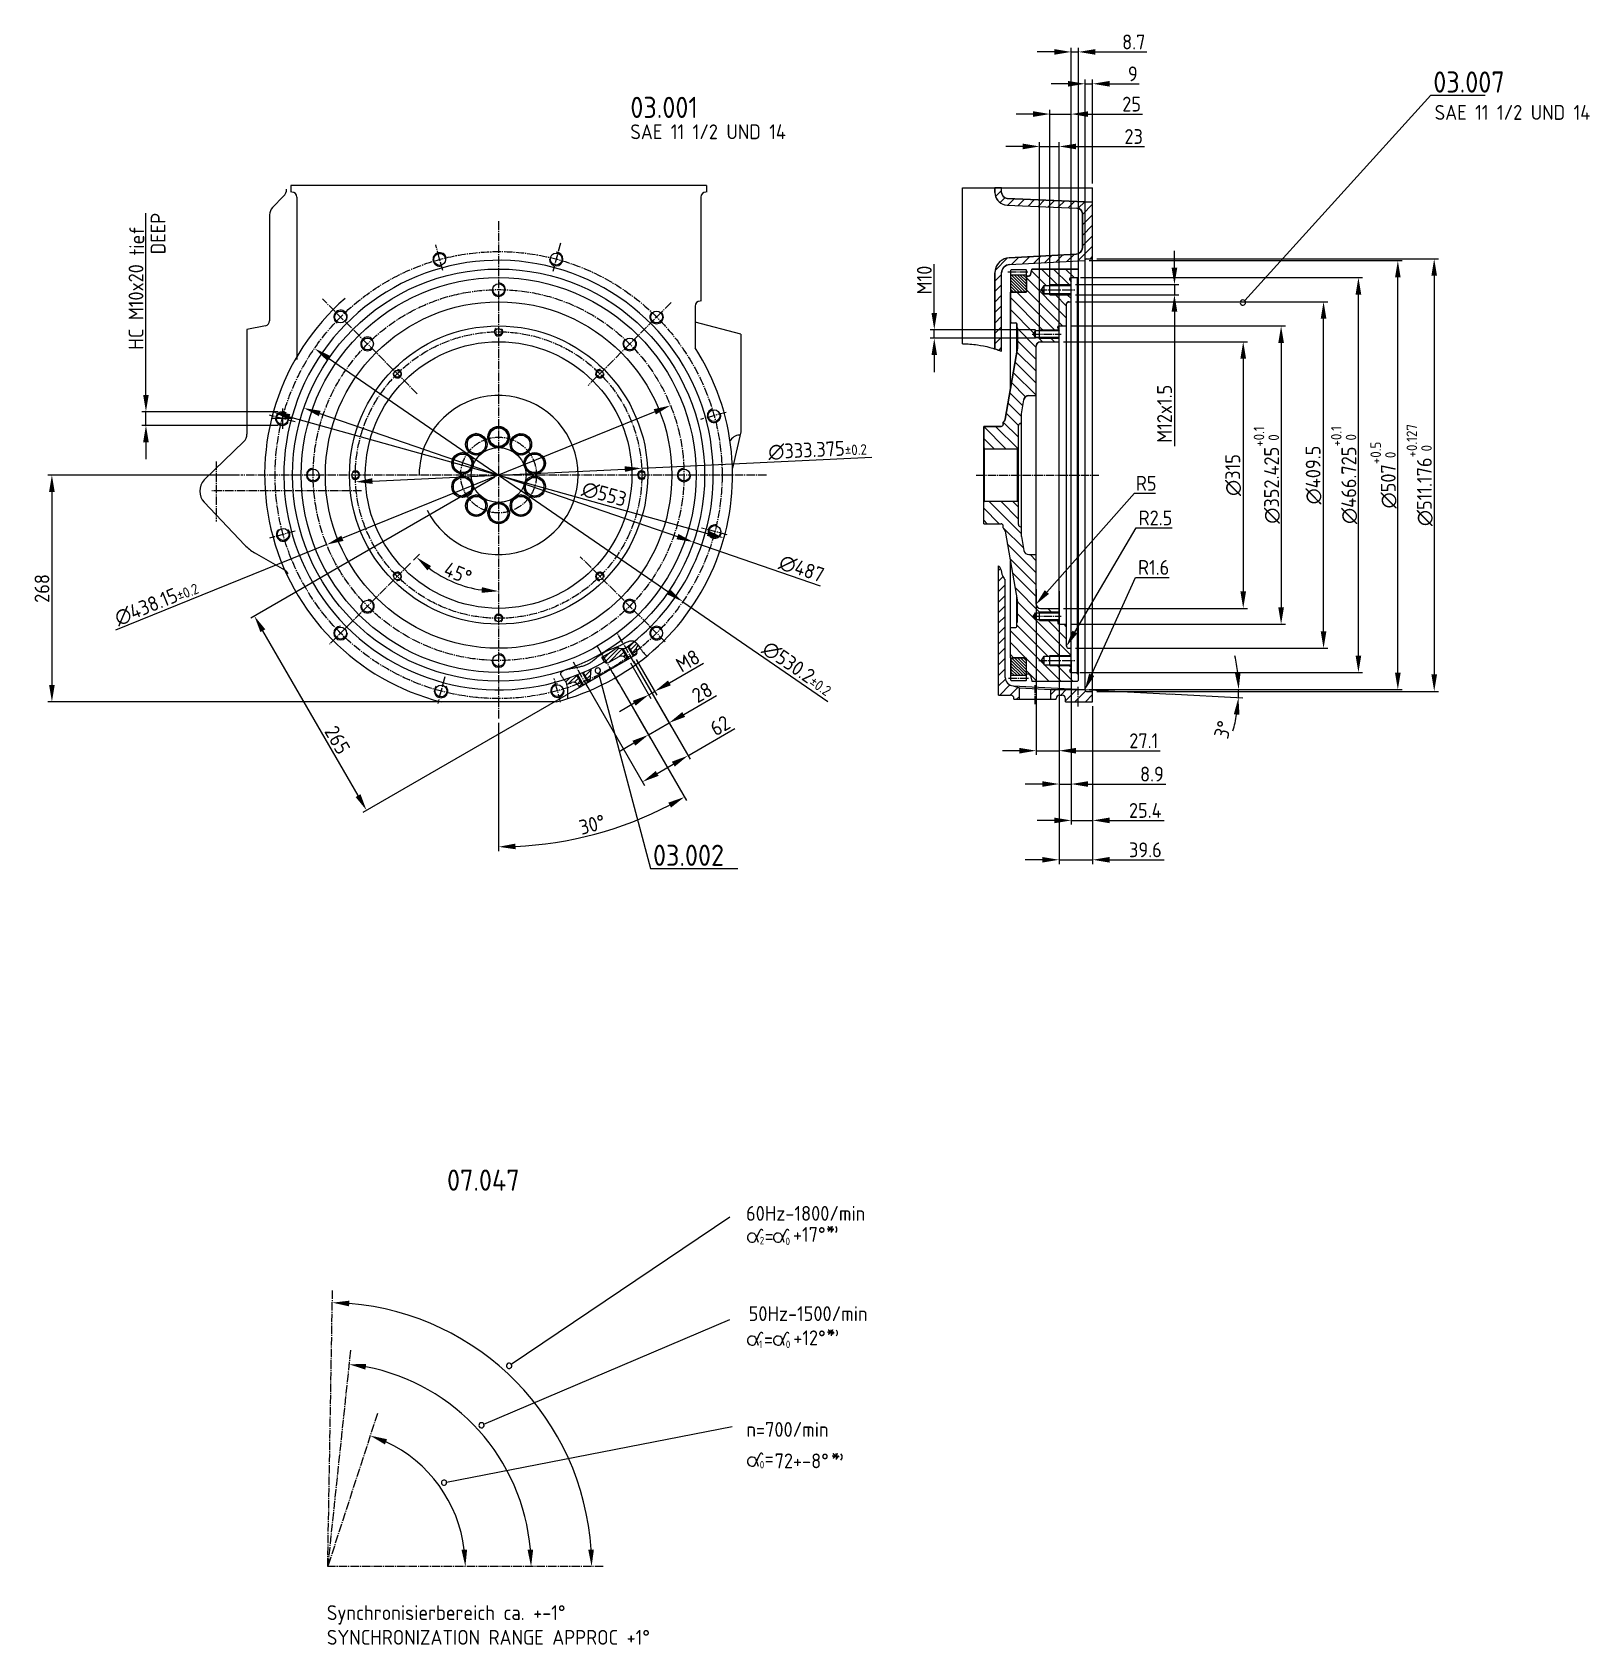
# Model space of a CAD drawing. Extents: x 332 to 10230, y 47 to 4650.
# Drawn here: x 8364 to 10205, y 2606 to 4512 of the extents above; entities that cross this region are included whole.
import ezdxf

# ---------------------------------------------------------------- set-up
doc = ezdxf.new("R2010")
doc.units = 0
doc.linetypes.add('GEN7', pattern=[13.75, 10, -1.25, 1.25, -1.25])
doc.layers.get('0').update_dxf_attribs({"linetype": 'CONTINUOUS'})
doc.layers.get('DEFPOINTS').update_dxf_attribs({"linetype": 'CONTINUOUS'})
for name, color, linetype in [('03_001-0', 7, 'CONTINUOUS'), ('03_001-7', 4, 'GEN7'), ('03_001-8', 1, 'CONTINUOUS'), ('07_047-7', 4, 'GEN7'), ('5', 3, 'CONTINUOUS'), ('6', 2, 'CONTINUOUS'), ('LV-4', 3, 'CONTINUOUS'), ('LV-6', 2, 'CONTINUOUS')]:
    doc.layers.add(name, color=color, linetype=linetype)
doc.styles.get("Standard").update_dxf_attribs({"font": 'geniso.shx'})
doc.dimstyles.new('GEN-ISO', dxfattribs={"dimtxt": 3.5, "dimasz": 4, "dimexe": 1, "dimexo": 1, "dimgap": 0.6, "dimtad": 1, "dimtxsty": 'STANDARD', "dimcen": 0, "dimclrd": 256, "dimclre": 256, "dimclrt": 2, "dimazin": 3, "dimtp": 0.1, "dimtm": 0.1, "dimtfac": 0.71, "dimtdec": 3, "dimtmove": 0, "dimatfit": 3, "dimtzin": 0})
doc.dimstyles.new('GEN-ISO$3', dxfattribs={"dimtxt": 3.5, "dimasz": 4, "dimexe": 1, "dimexo": 1, "dimgap": 0.6, "dimtad": 1, "dimtoh": 1, "dimtxsty": 'STANDARD', "dimcen": 0, "dimclrd": 256, "dimclre": 256, "dimclrt": 2, "dimazin": 3, "dimtp": 0.1, "dimtm": 0.1, "dimtfac": 0.71, "dimtdec": 3, "dimtofl": 0, "dimtmove": 0, "dimatfit": 3, "dimtzin": 0})
doc.dimstyles.new('GEN-ISO$4', dxfattribs={"dimtxt": 3.5, "dimasz": 4, "dimexe": 1, "dimexo": 1, "dimgap": 0.6, "dimtad": 1, "dimtoh": 1, "dimtxsty": 'STANDARD', "dimcen": 0, "dimclrd": 256, "dimclre": 256, "dimclrt": 2, "dimazin": 3, "dimtp": 0.1, "dimtm": 0.1, "dimtfac": 0.71, "dimtdec": 3, "dimtofl": 0, "dimtmove": 0, "dimatfit": 3, "dimtzin": 0})

msp = doc.modelspace()

# ---------------------------------------------------------------- texts
at = {"layer": '6', "color": 7}
for s, p in [('03.007', (10019.581225, 4440.37254)), ('03.002', (9097.435256, 3526.612074))]:
    msp.add_text(s, height=25, dxfattribs=at).set_placement(p)
at = {"layer": '6'}
for p in [(9301.703911, 3090.652264), (9302.042494, 2968.775063), (9307.628952, 2822.435059)]:
    msp.add_text('*', height=17.5, dxfattribs=at).set_placement(p)
at = {"layer": '6', "color": 7, "insert": (9070.65605, 4435.42446), "char_height": 25, "width": 245.714507, "attachment_point": 1}
msp.add_mtext('{03.001}', dxfattribs=at)
at = {"layer": '6', "attachment_point": 1}
for s, insert, char_height, width in [('{SAE 11 1/2 UND 14}', (10021.25332, 4425.701519), 17.5, 483.561695), ('{SAE 11 1/2 UND 14}', (9070.65605, 4402.833213), 17.5, 187.003956), ('{60Hz-1800/min}', (9207.413135, 3124.706438), 17.5, 274.116297), ('{2}', (9223.533992, 3088.257619), 8.75, 3.460571), ('{=}', (9229.410448, 3098.631108), 17.5, 9.924624), ('{0}', (9254.032565, 3087.254366), 8.75, 5.876421), ('{+17°}', (9262.832827, 3099.782226), 17.5, 55.107797), ('{50Hz-1500/min}', (9210.4992, 3006.215574), 17.5, 164.370612), ('{+12°}', (9263.250085, 2977.650255), 17.5, 74.946245), ('{1}', (9222.784222, 2965.53267), 8.75, 6.268187), ('{=}', (9228.477517, 2976.387478), 17.5, 9.924624), ('{0}', (9254.34355, 2965.632205), 8.75, 5.876421), ('{n=700/min}', (9207.890134, 2869.3481), 17.5, 170.893266), ('{0}', (9223.55652, 2823.327426), 8.75, 5.876421), ('{=}', (9229.410448, 2835.636364), 17.5, 9.924624), ('{72+-8°}', (9241.163526, 2832.19152), 17.5, 84.275673)]:
    msp.add_mtext(s, dxfattribs=dict(at, insert=insert, char_height=char_height, width=width))
at = {"layer": '6', "char_height": 17.5, "attachment_point": 1, "rotation": 90}
for s, insert, width in [('{DEEP}', (8503.82614, 4249.323746), 105.538689), ('{tief}', (8478.634126, 4247.959276), 128.689133)]:
    msp.add_mtext(s, dxfattribs=dict(at, insert=insert, width=width))
at = {"layer": 'LV-6', "color": 7, "insert": (8854.007003, 3167.713568), "char_height": 25, "width": 271.850871, "attachment_point": 1}
msp.add_mtext('{07.047}', dxfattribs=at)
at = {"layer": 'LV-6', "insert": (8711.985775, 2652.889377), "char_height": 17.5, "width": 816.120484, "attachment_point": 1}
msp.add_mtext('{Synchronisierbereich ca. +-1°}\\P{SYNCHRONIZATION RANGE APPROC +1°}', dxfattribs=at)

# ---------------------------------------------------------------- blocks, each defined once
blk = doc.blocks.new('*D41')
at = {"linetype": 'BYBLOCK'}
for p, q in [((9587.992614, 4450.811821), (9567.992614, 4450.811821)), ((9607.992614, 4217.135399), (9607.992614, 4455.811821)), ((9607.992614, 4450.811821), (9616.992614, 4450.811821)), ((9616.992614, 4332.864265), (9616.992614, 4455.811821)), ((9636.992614, 4450.811821), (9671.909223, 4450.811821))]:
    blk.add_line(p, q, dxfattribs=at)
for points in [[(9587.992614, 4454.145154), (9587.992614, 4447.478487), (9607.992614, 4450.811821)], [(9636.992614, 4454.145154), (9636.992614, 4447.478487), (9616.992614, 4450.811821)]]:
    blk.add_solid(points, dxfattribs=at)
at = {"layer": 'DEFPOINTS', "color": 0, "linetype": 'BYBLOCK'}
for p in [(9616.992614, 4450.811821), (9616.992614, 4327.864265), (9607.992614, 4212.135399)]:
    blk.add_point(p, dxfattribs=at)
at = {"color": 2, "linetype": 'BYBLOCK', "insert": (9664.450919, 4462.561821), "char_height": 17.5, "attachment_point": 5}
blk.add_mtext('9', dxfattribs=at)
blk = doc.blocks.new('*D42')
at = {"linetype": 'BYBLOCK'}
for p, q in [((9571.592614, 4488.470416), (9551.592614, 4488.470416)), ((9591.592614, 4220.17008), (9591.592614, 4493.470416)), ((9591.592614, 4488.470416), (9600.292614, 4488.470416)), ((9600.292614, 4230.780015), (9600.292614, 4493.470416)), ((9620.292614, 4488.470416), (9680.87397, 4488.470416))]:
    blk.add_line(p, q, dxfattribs=at)
for points in [[(9571.592614, 4491.80375), (9571.592614, 4485.137083), (9591.592614, 4488.470416)], [(9620.292614, 4491.80375), (9620.292614, 4485.137083), (9600.292614, 4488.470416)]]:
    blk.add_solid(points, dxfattribs=at)
at = {"layer": 'DEFPOINTS', "color": 0, "linetype": 'BYBLOCK'}
for p in [(9591.592614, 4488.470416), (9591.592614, 4215.17008), (9600.292614, 4225.780015)]:
    blk.add_point(p, dxfattribs=at)
at = {"color": 2, "linetype": 'BYBLOCK', "insert": (9665.62397, 4500.220416), "char_height": 17.5, "attachment_point": 5}
blk.add_mtext('8.7', dxfattribs=at)
blk = doc.blocks.new('*D43')
at = {"linetype": 'BYBLOCK'}
for p, q in [((9546.592614, 4415.005291), (9526.592614, 4415.005291)), ((9566.592614, 4212.504265), (9566.592614, 4420.005291)), ((9566.592614, 4415.005291), (9591.592614, 4415.005291)), ((9591.592614, 4212.504265), (9591.592614, 4420.005291)), ((9611.592614, 4415.005291), (9676.037066, 4415.005291))]:
    blk.add_line(p, q, dxfattribs=at)
for points in [[(9546.592614, 4418.338624), (9546.592614, 4411.671958), (9566.592614, 4415.005291)], [(9611.592614, 4418.338624), (9611.592614, 4411.671958), (9591.592614, 4415.005291)]]:
    blk.add_solid(points, dxfattribs=at)
at = {"layer": 'DEFPOINTS', "color": 0, "linetype": 'BYBLOCK'}
for p in [(9566.592614, 4415.005291), (9566.592614, 4207.504265), (9591.592614, 4207.504265)]:
    blk.add_point(p, dxfattribs=at)
at = {"color": 2, "linetype": 'BYBLOCK', "insert": (9663.049629, 4426.755291), "char_height": 17.5, "attachment_point": 5}
blk.add_mtext('25', dxfattribs=at)
blk = doc.blocks.new('*D44')
at = {"linetype": 'BYBLOCK'}
for p, q in [((9534.392614, 4376.72934), (9514.392614, 4376.72934)), ((9554.392614, 4160.117265), (9554.392614, 4381.72934)), ((9554.392614, 4376.72934), (9577.392614, 4376.72934)), ((9577.392614, 4160.117265), (9577.392614, 4381.72934)), ((9597.392614, 4376.72934), (9678.466243, 4376.72934))]:
    blk.add_line(p, q, dxfattribs=at)
for points in [[(9534.392614, 4380.062673), (9534.392614, 4373.396007), (9554.392614, 4376.72934)], [(9597.392614, 4380.062673), (9597.392614, 4373.396007), (9577.392614, 4376.72934)]]:
    blk.add_solid(points, dxfattribs=at)
at = {"layer": 'DEFPOINTS', "color": 0, "linetype": 'BYBLOCK'}
for p in [(9554.392614, 4376.72934), (9554.392614, 4155.117265), (9577.392614, 4155.117265)]:
    blk.add_point(p, dxfattribs=at)
at = {"color": 2, "linetype": 'BYBLOCK', "insert": (9665.478807, 4388.47934), "char_height": 17.5, "attachment_point": 5}
blk.add_mtext('23', dxfattribs=at)
blk = doc.blocks.new('*D45')
at = {"linetype": 'BYBLOCK'}
for p, q in [((6306.419545, 2148.126843), (6306.419545, 2205.654402)), ((6425.963554, 2128.126843), (6301.419545, 2128.126843)), ((6425.963554, 2118.124843), (6301.419545, 2118.124843)), ((6306.419545, 2118.124843), (6306.419545, 2128.126843)), ((6306.419545, 2098.124843), (6306.419545, 2078.124843))]:
    blk.add_line(p, q, dxfattribs=at)
for points in [[(6303.086211, 2148.126843), (6309.752878, 2148.126843), (6306.419545, 2128.126843)], [(6303.086211, 2098.124843), (6309.752878, 2098.124843), (6306.419545, 2118.124843)]]:
    blk.add_solid(points, dxfattribs=at)
at = {"layer": 'DEFPOINTS', "color": 0, "linetype": 'BYBLOCK'}
for p in [(6306.419545, 2128.126843), (6430.963554, 2128.126843), (6430.963554, 2118.124843)]:
    blk.add_point(p, dxfattribs=at)
at = {"color": 2, "linetype": 'BYBLOCK', "insert": (6294.669545, 2186.890622), "char_height": 17.5, "attachment_point": 5, "rotation": 90}
blk.add_mtext('M10', dxfattribs=at)
blk = doc.blocks.new('*D46')
at = {"linetype": 'BYBLOCK'}
for p, q in [((9550.292614, 3853.730748), (9550.292614, 3657.676316)), ((9577.392614, 3848.375454), (9577.392614, 3657.676316)), ((9530.292614, 3662.676316), (9510.292614, 3662.676316)), ((9550.292614, 3662.676316), (9577.392614, 3662.676316)), ((9597.392614, 3662.676316), (9696.986654, 3662.676316))]:
    blk.add_line(p, q, dxfattribs=at)
for points in [[(9530.292614, 3666.009649), (9530.292614, 3659.342983), (9550.292614, 3662.676316)], [(9597.392614, 3666.009649), (9597.392614, 3659.342983), (9577.392614, 3662.676316)]]:
    blk.add_solid(points, dxfattribs=at)
at = {"layer": 'DEFPOINTS', "color": 0, "linetype": 'BYBLOCK'}
for p in [(9550.292614, 3858.730748), (9577.392614, 3853.375454), (9577.392614, 3662.676316)]:
    blk.add_point(p, dxfattribs=at)
at = {"color": 2, "linetype": 'BYBLOCK', "insert": (9677.361654, 3674.426316), "char_height": 17.5, "attachment_point": 5}
blk.add_mtext('27.1', dxfattribs=at)
blk = doc.blocks.new('*D47')
at = {"linetype": 'BYBLOCK'}
for p, q in [((9577.392614, 3851.06356), (9577.392614, 3528.796204)), ((9616.992614, 3715.429265), (9616.992614, 3528.796204)), ((9557.392614, 3533.796204), (9537.392614, 3533.796204)), ((9577.392614, 3533.796204), (9616.992614, 3533.796204)), ((9636.992614, 3533.796204), (9701.71912, 3533.796204))]:
    blk.add_line(p, q, dxfattribs=at)
for points in [[(9557.392614, 3537.129537), (9557.392614, 3530.46287), (9577.392614, 3533.796204)], [(9636.992614, 3537.129537), (9636.992614, 3530.46287), (9616.992614, 3533.796204)]]:
    blk.add_solid(points, dxfattribs=at)
at = {"layer": 'DEFPOINTS', "color": 0, "linetype": 'BYBLOCK'}
for p in [(9577.392614, 3856.06356), (9616.992614, 3720.429265), (9616.992614, 3533.796204)]:
    blk.add_point(p, dxfattribs=at)
at = {"color": 2, "linetype": 'BYBLOCK', "insert": (9679.355867, 3545.546204), "char_height": 17.5, "attachment_point": 5}
blk.add_mtext('39.6', dxfattribs=at)
blk = doc.blocks.new('*D48')
at = {"linetype": 'BYBLOCK'}
for p, q in [((9591.592614, 3768.560019), (9591.592614, 3575.336239)), ((9616.992614, 3715.429265), (9616.992614, 3575.336239)), ((9571.592614, 3580.336239), (9551.592614, 3580.336239)), ((9591.592614, 3580.336239), (9616.992614, 3580.336239)), ((9636.992614, 3580.336239), (9701.492614, 3580.336239))]:
    blk.add_line(p, q, dxfattribs=at)
for points in [[(9571.592614, 3583.669572), (9571.592614, 3577.002905), (9591.592614, 3580.336239)], [(9636.992614, 3583.669572), (9636.992614, 3577.002905), (9616.992614, 3580.336239)]]:
    blk.add_solid(points, dxfattribs=at)
at = {"layer": 'DEFPOINTS', "color": 0, "linetype": 'BYBLOCK'}
for p in [(9591.592614, 3773.560019), (9616.992614, 3720.429265), (9616.992614, 3580.336239)]:
    blk.add_point(p, dxfattribs=at)
at = {"color": 2, "linetype": 'BYBLOCK', "insert": (9679.242614, 3592.086239), "char_height": 17.5, "attachment_point": 5}
blk.add_mtext('25.4', dxfattribs=at)
blk = doc.blocks.new('*D49')
at = {"linetype": 'BYBLOCK'}
for p, q in [((9577.392614, 3816.742265), (9577.392614, 3618.296276)), ((9591.592614, 3764.354265), (9591.592614, 3618.296276)), ((9557.392614, 3623.296276), (9537.392614, 3623.296276)), ((9577.392614, 3623.296276), (9591.592614, 3623.296276)), ((9611.592614, 3623.296276), (9703.312699, 3623.296276))]:
    blk.add_line(p, q, dxfattribs=at)
for points in [[(9557.392614, 3626.629609), (9557.392614, 3619.962943), (9577.392614, 3623.296276)], [(9611.592614, 3626.629609), (9611.592614, 3619.962943), (9591.592614, 3623.296276)]]:
    blk.add_solid(points, dxfattribs=at)
at = {"layer": 'DEFPOINTS', "color": 0, "linetype": 'BYBLOCK'}
for p in [(9577.392614, 3821.742265), (9591.592614, 3769.354265), (9577.392614, 3623.296276)]:
    blk.add_point(p, dxfattribs=at)
at = {"color": 2, "linetype": 'BYBLOCK', "insert": (9687.104395, 3635.046276), "char_height": 17.5, "attachment_point": 5}
blk.add_mtext('8.9', dxfattribs=at)
blk = doc.blocks.new('*D50')
at = {"linetype": 'BYBLOCK'}
for p, q in [((9562.923825, 3850.178763), (9666.434467, 3966.976589)), ((9666.434467, 3966.976589), (9691.159341, 3966.976589))]:
    blk.add_line(p, q, dxfattribs=at)
blk.add_solid([(9560.429179, 3852.389613), (9565.418471, 3847.967914), (9549.65873, 3835.210889)], dxfattribs=at)
at = {"layer": 'DEFPOINTS', "color": 0, "linetype": 'BYBLOCK'}
for p in [(9546.342456, 3831.468921), (9549.65873, 3835.210889)]:
    blk.add_point(p, dxfattribs=at)
at = {"color": 2, "linetype": 'BYBLOCK', "insert": (9680.296904, 3978.726589), "char_height": 17.5, "attachment_point": 5}
blk.add_mtext('R5', dxfattribs=at)
blk = doc.blocks.new('*D51')
at = {"linetype": 'BYBLOCK'}
for p, q in [((9595.988376, 3802.905556), (9668.644462, 3926.028843)), ((9668.644462, 3926.028843), (9710.869336, 3926.028843))]:
    blk.add_line(p, q, dxfattribs=at)
blk.add_solid([(9593.117615, 3804.599616), (9598.859138, 3801.211495), (9585.824014, 3785.680988)], dxfattribs=at)
at = {"layer": 'DEFPOINTS', "color": 0, "linetype": 'BYBLOCK'}
for p in [(9584.553469, 3783.527917), (9585.824014, 3785.680988)]:
    blk.add_point(p, dxfattribs=at)
at = {"color": 2, "linetype": 'BYBLOCK', "insert": (9691.256899, 3937.778843), "char_height": 17.5, "attachment_point": 5}
blk.add_mtext('R2.5', dxfattribs=at)
blk = doc.blocks.new('*D52')
at = {"linetype": 'BYBLOCK'}
for p, q in [((9615.849178, 3752.447316), (9667.618913, 3867.532056)), ((9667.618913, 3867.532056), (9707.534267, 3867.532056))]:
    blk.add_line(p, q, dxfattribs=at)
blk.add_solid([(9612.809258, 3753.814794), (9618.889098, 3751.079838), (9607.644309, 3734.207795)], dxfattribs=at)
at = {"layer": 'DEFPOINTS', "color": 0, "linetype": 'BYBLOCK'}
for p in [(9606.98792, 3732.748633), (9607.644309, 3734.207795)]:
    blk.add_point(p, dxfattribs=at)
at = {"color": 2, "linetype": 'BYBLOCK', "insert": (9689.07659, 3879.282056), "char_height": 17.5, "attachment_point": 5}
blk.add_mtext('R1.6', dxfattribs=at)
blk = doc.blocks.new('*D53')
at = {"linetype": 'BYBLOCK'}
for p, q in [((9582.392614, 4145.929265), (9799.961024, 4145.929265)), ((9794.961024, 4125.929265), (9794.961024, 3850.929265)), ((9582.392614, 3830.929265), (9799.961024, 3830.929265))]:
    blk.add_line(p, q, dxfattribs=at)
for points in [[(9791.627691, 4125.929265), (9798.294357, 4125.929265), (9794.961024, 4145.929265)], [(9791.627691, 3850.929265), (9798.294357, 3850.929265), (9794.961024, 3830.929265)]]:
    blk.add_solid(points, dxfattribs=at)
at = {"layer": 'DEFPOINTS', "color": 0, "linetype": 'BYBLOCK'}
for p in [(9577.392614, 4145.929265), (9577.392614, 3830.929265), (9794.961024, 3830.929265)]:
    blk.add_point(p, dxfattribs=at)
at = {"color": 2, "linetype": 'BYBLOCK', "insert": (9783.211024, 3988.429265), "char_height": 17.5, "attachment_point": 5, "rotation": 90}
blk.add_mtext('∅315', dxfattribs=at)
blk = doc.blocks.new('*D54')
at = {"linetype": 'BYBLOCK'}
for p, q in [((9591.292614, 4164.642265), (9844.746373, 4164.642265)), ((9839.746373, 4144.642265), (9839.746373, 3832.217265)), ((9591.292614, 3812.217265), (9844.746373, 3812.217265))]:
    blk.add_line(p, q, dxfattribs=at)
for points in [[(9836.413039, 4144.642265), (9843.079706, 4144.642265), (9839.746373, 4164.642265)], [(9836.413039, 3832.217265), (9843.079706, 3832.217265), (9839.746373, 3812.217265)]]:
    blk.add_solid(points, dxfattribs=at)
at = {"layer": 'DEFPOINTS', "color": 0, "linetype": 'BYBLOCK'}
for p in [(9586.292614, 4164.642265), (9586.292614, 3812.217265), (9839.746373, 3812.217265)]:
    blk.add_point(p, dxfattribs=at)
at = {"color": 2, "linetype": 'BYBLOCK', "insert": (9822.866898, 3988.429765), "char_height": 17.5, "attachment_point": 5, "rotation": 90}
blk.add_mtext('∅352.425{}{\\H0.71x;\\C3;\\S+0.1^  0;}', dxfattribs=at)
blk = doc.blocks.new('*D55')
at = {"linetype": 'BYBLOCK'}
for p, q in [((9602.491138, 4221.792265), (9936.108539, 4221.792265)), ((9931.108539, 3775.067265), (9931.108539, 4201.792265)), ((9602.00738, 3755.067265), (9936.108539, 3755.067265))]:
    blk.add_line(p, q, dxfattribs=at)
for points in [[(9927.775206, 4201.792265), (9934.441872, 4201.792265), (9931.108539, 4221.792265)], [(9927.775206, 3775.067265), (9934.441872, 3775.067265), (9931.108539, 3755.067265)]]:
    blk.add_solid(points, dxfattribs=at)
at = {"layer": 'DEFPOINTS', "color": 0, "linetype": 'BYBLOCK'}
for p in [(9597.491138, 4221.792265), (9931.108539, 4221.792265), (9597.00738, 3755.067265)]:
    blk.add_point(p, dxfattribs=at)
at = {"color": 2, "linetype": 'BYBLOCK', "insert": (9914.229064, 3988.429765), "char_height": 17.5, "attachment_point": 5, "rotation": 90}
blk.add_mtext('∅466.725{}{\\H0.71x;\\C3;\\S+0.1^  0;}', dxfattribs=at)
blk = doc.blocks.new('*D56')
at = {"linetype": 'BYBLOCK'}
for p, q in [((9596.592614, 4193.179265), (9894.905986, 4193.179265)), ((9889.905986, 3803.679265), (9889.905986, 4173.179265)), ((9596.592614, 3783.679265), (9894.905986, 3783.679265))]:
    blk.add_line(p, q, dxfattribs=at)
for points in [[(9886.572653, 4173.179265), (9893.239319, 4173.179265), (9889.905986, 4193.179265)], [(9886.572653, 3803.679265), (9893.239319, 3803.679265), (9889.905986, 3783.679265)]]:
    blk.add_solid(points, dxfattribs=at)
at = {"layer": 'DEFPOINTS', "color": 0, "linetype": 'BYBLOCK'}
for p in [(9591.592614, 4193.179265), (9889.905986, 4193.179265), (9591.592614, 3783.679265)]:
    blk.add_point(p, dxfattribs=at)
at = {"color": 2, "linetype": 'BYBLOCK', "insert": (9878.155986, 3988.429265), "char_height": 17.5, "attachment_point": 5, "rotation": 90}
blk.add_mtext('∅409.5', dxfattribs=at)
blk = doc.blocks.new('*D57')
at = {"linetype": 'BYBLOCK'}
for p, q in [((9621.992614, 4244.017265), (10025.67926, 4244.017265)), ((10020.67926, 4224.017265), (10020.67926, 3752.841265)), ((9621.992614, 3732.841265), (10025.67926, 3732.841265))]:
    blk.add_line(p, q, dxfattribs=at)
for points in [[(10017.345927, 4224.017265), (10024.012593, 4224.017265), (10020.67926, 4244.017265)], [(10017.345927, 3752.841265), (10024.012593, 3752.841265), (10020.67926, 3732.841265)]]:
    blk.add_solid(points, dxfattribs=at)
at = {"layer": 'DEFPOINTS', "color": 0, "linetype": 'BYBLOCK'}
for p in [(9616.992614, 4244.017265), (9616.992614, 3732.841265), (10020.67926, 3732.841265)]:
    blk.add_point(p, dxfattribs=at)
at = {"color": 2, "linetype": 'BYBLOCK', "insert": (10003.490383, 3988.429265), "char_height": 17.5, "attachment_point": 5, "rotation": 90}
blk.add_mtext('∅511.176{}{\\H0.71x;\\C3;\\S+0.127^  0;}', dxfattribs=at)
blk = doc.blocks.new('*D58')
at = {"linetype": 'BYBLOCK'}
for p, q in [((6590.25328, 2201.513843), (6590.25328, 2221.513843)), ((6473.163554, 2181.513843), (6595.25328, 2181.513843)), ((6590.25328, 2181.513843), (6590.25328, 2169.513843)), ((6473.163554, 2169.513843), (6595.25328, 2169.513843)), ((6590.25328, 2149.513843), (6590.25328, 1990.482675))]:
    blk.add_line(p, q, dxfattribs=at)
for points in [[(6586.919947, 2201.513843), (6593.586614, 2201.513843), (6590.25328, 2181.513843)], [(6586.919947, 2149.513843), (6593.586614, 2149.513843), (6590.25328, 2169.513843)]]:
    blk.add_solid(points, dxfattribs=at)
at = {"layer": 'DEFPOINTS', "color": 0, "linetype": 'BYBLOCK'}
for p in [(6468.163554, 2181.513843), (6590.25328, 2181.513843), (6468.163554, 2169.513843)]:
    blk.add_point(p, dxfattribs=at)
at = {"color": 2, "linetype": 'BYBLOCK', "insert": (6578.50328, 2028.845112), "char_height": 17.5, "attachment_point": 5, "rotation": 90}
blk.add_mtext('M12x1.5', dxfattribs=at)
blk = doc.blocks.new('*D59')
at = {"linetype": 'BYBLOCK'}
for p, q in [((9725.933328, 3734.934788), (9794.594545, 3734.934788)), ((9707.379886, 3729.720421), (9794.338651, 3725.16295))]:
    blk.add_line(p, q, dxfattribs=at)
for start, end in [(6.309569, 12.619138), (356.999898, 0), (344.38076, 350.690329)]:
    blk.add_arc((9607.887231, 3734.934788), 181.707313, start, end, dxfattribs=at)
for points in [[(9791.822155, 3755.087923), (9785.165592, 3754.721033), (9789.594545, 3734.934788)], [(9783.887054, 3705.897313), (9790.515292, 3705.182536), (9789.345504, 3725.424638)]]:
    blk.add_solid(points, dxfattribs=at)
at = {"layer": 'DEFPOINTS', "color": 0, "linetype": 'BYBLOCK'}
for p in [(9523.122614, 3739.377265), (9686.56526, 3734.934788), (9720.933328, 3734.934788), (9702.386738, 3729.98211), (9789.566868, 3731.76345)]:
    blk.add_point(p, dxfattribs=at)
at = {"color": 2, "linetype": 'BYBLOCK', "insert": (9771.114018, 3687.579701), "char_height": 17.5, "attachment_point": 5, "rotation": 73.821606802}
blk.add_mtext('3°', dxfattribs=at)
blk = doc.blocks.new('*D60')
at = {"linetype": 'BYBLOCK'}
for p, q in [((9612.992614, 4241.929265), (9982.685309, 4241.929265)), ((9977.685309, 3754.929265), (9977.685309, 4221.929265)), ((9612.992614, 3734.929265), (9982.685309, 3734.929265))]:
    blk.add_line(p, q, dxfattribs=at)
for points in [[(9974.351976, 4221.929265), (9981.018642, 4221.929265), (9977.685309, 4241.929265)], [(9974.351976, 3754.929265), (9981.018642, 3754.929265), (9977.685309, 3734.929265)]]:
    blk.add_solid(points, dxfattribs=at)
at = {"layer": 'DEFPOINTS', "color": 0, "linetype": 'BYBLOCK'}
for p in [(9607.992614, 4241.929265), (9977.685309, 4241.929265), (9607.992614, 3734.929265)]:
    blk.add_point(p, dxfattribs=at)
at = {"color": 2, "linetype": 'BYBLOCK', "insert": (9960.805834, 3988.429265), "char_height": 17.5, "attachment_point": 5, "rotation": 90}
blk.add_mtext('∅507{}{\\H0.71x;\\C3;\\S+0.5^  0;}', dxfattribs=at)
blk = doc.blocks.new('*D61')
at = {"linetype": 'BYBLOCK'}
for p, q in [((5374.756789, 2051.175843), (5374.756789, 2208.84894)), ((5530.976554, 2031.175843), (5369.756789, 2031.175843)), ((5374.756789, 2015.175843), (5374.756789, 2031.175843)), ((5530.976554, 2015.175843), (5369.756789, 2015.175843)), ((5374.756789, 1995.175843), (5374.756789, 1975.175843))]:
    blk.add_line(p, q, dxfattribs=at)
for points in [[(5371.423456, 2051.175843), (5378.090123, 2051.175843), (5374.756789, 2031.175843)], [(5371.423456, 1995.175843), (5378.090123, 1995.175843), (5374.756789, 2015.175843)]]:
    blk.add_solid(points, dxfattribs=at)
at = {"layer": 'DEFPOINTS', "color": 0, "linetype": 'BYBLOCK'}
for p in [(5535.976554, 2031.175843), (5374.756789, 2015.175843), (5535.976554, 2015.175843)]:
    blk.add_point(p, dxfattribs=at)
at = {"color": 2, "linetype": 'BYBLOCK', "insert": (5363.006789, 2155.085161), "char_height": 17.5, "attachment_point": 5, "rotation": 90}
blk.add_mtext('HC M10x20', dxfattribs=at)
blk = doc.blocks.new('*D62')
at = {"linetype": 'BYBLOCK'}
for p, q in [((8910.622489, 3985.929262), (8622.025429, 3819.30741)), ((8748.855834, 3609.631037), (8636.355566, 3804.486912)), ((9043.122781, 3756.432384), (8754.52572, 3589.810532))]:
    blk.add_line(p, q, dxfattribs=at)
for points in [[(8639.242316, 3806.15358), (8633.468815, 3802.820243), (8626.355554, 3821.807413)], [(8751.742584, 3611.297705), (8745.969084, 3607.964368), (8758.855846, 3592.310535)]]:
    blk.add_solid(points, dxfattribs=at)
at = {"layer": 'DEFPOINTS', "color": 0, "linetype": 'BYBLOCK'}
for p in [(8914.952614, 3988.429265), (8626.355554, 3821.807413), (9047.452906, 3758.932387)]:
    blk.add_point(p, dxfattribs=at)
at = {"color": 2, "linetype": 'BYBLOCK', "insert": (8724.460915, 3675.384182), "char_height": 17.5, "attachment_point": 5, "rotation": 300.000061187}
blk.add_mtext('265', dxfattribs=at)
blk = doc.blocks.new('*D63')
at = {"linetype": 'BYBLOCK'}
for p, q in [((5485.385554, 1956.438843), (5258.621018, 1956.438843)), ((5263.621018, 1936.438843), (5263.621018, 1708.438843)), ((5786.523554, 1688.438843), (5258.621018, 1688.438843))]:
    blk.add_line(p, q, dxfattribs=at)
for points in [[(5260.287684, 1936.438843), (5266.954351, 1936.438843), (5263.621018, 1956.438843)], [(5260.287684, 1708.438843), (5266.954351, 1708.438843), (5263.621018, 1688.438843)]]:
    blk.add_solid(points, dxfattribs=at)
at = {"layer": 'DEFPOINTS', "color": 0, "linetype": 'BYBLOCK'}
for p in [(5490.385554, 1956.438843), (5263.621018, 1688.438843), (5791.523554, 1688.438843)]:
    blk.add_point(p, dxfattribs=at)
at = {"color": 2, "linetype": 'BYBLOCK', "insert": (5251.871018, 1822.438843), "char_height": 17.5, "attachment_point": 5, "rotation": 90}
blk.add_mtext('268', dxfattribs=at)
blk = doc.blocks.new('*D64')
at = {"linetype": 'BYBLOCK'}
for p, q in [((5947.308609, 1734.611747), (5971.630177, 1692.486791)), ((5954.236609, 1738.611747), (5978.558177, 1696.486791)), ((5993.378503, 1710.817106), (6033.494634, 1733.978844)), ((5969.130122, 1696.816886), (5976.058122, 1700.816886)), ((5951.809741, 1686.816666), (5934.48936, 1676.816446))]:
    blk.add_line(p, q, dxfattribs=at)
for points in [[(5950.143038, 1689.703396), (5953.476445, 1683.929936), (5969.130122, 1696.816886)], [(5991.7118, 1713.703836), (5995.045207, 1707.930376), (5976.058122, 1700.816886)]]:
    blk.add_solid(points, dxfattribs=at)
at = {"layer": 'DEFPOINTS', "color": 0, "linetype": 'BYBLOCK'}
for p in [(5944.808554, 1738.941843), (5951.736554, 1742.941843), (5969.130122, 1696.816886)]:
    blk.add_point(p, dxfattribs=at)
at = {"color": 2, "linetype": 'BYBLOCK', "insert": (6015.170481, 1736.96691), "char_height": 17.5, "attachment_point": 5, "rotation": 30.000729271}
blk.add_mtext('M8', dxfattribs=at)
blk = doc.blocks.new('*D65')
at = {"linetype": 'BYBLOCK'}
for p, q in [((5950.772603, 1736.611844), (5995.463884, 1659.204162)), ((5926.523843, 1722.611836), (5971.215124, 1645.204154)), ((6010.284401, 1673.53428), (6048.936369, 1695.849971)), ((5968.715126, 1649.534283), (5992.963887, 1663.534291)), ((5951.394612, 1639.534294), (5934.074098, 1629.534305))]:
    blk.add_line(p, q, dxfattribs=at)
for points in [[(6008.617736, 1676.421032), (6011.951066, 1670.647527), (5992.963887, 1663.534291)], [(5949.727947, 1642.421046), (5953.061277, 1636.647542), (5968.715126, 1649.534283)]]:
    blk.add_solid(points, dxfattribs=at)
at = {"layer": 'DEFPOINTS', "color": 0, "linetype": 'BYBLOCK'}
for p in [(5948.272606, 1740.941973), (5924.023846, 1726.941965), (5968.715126, 1649.534283)]:
    blk.add_point(p, dxfattribs=at)
at = {"color": 2, "linetype": 'BYBLOCK', "insert": (6032.127801, 1699.71328), "char_height": 17.5, "attachment_point": 5, "rotation": 29.9999333}
blk.add_mtext('28', dxfattribs=at)
blk = doc.blocks.new('*D66')
at = {"linetype": 'BYBLOCK'}
for p, q in [((5950.772603, 1736.611844), (6017.805676, 1620.506986)), ((5897.079061, 1705.611908), (5964.112134, 1589.507051)), ((6015.305679, 1624.837115), (6070.805208, 1656.879736)), ((5978.932651, 1603.837168), (5997.985164, 1614.837126))]:
    blk.add_line(p, q, dxfattribs=at)
for points in [[(5996.3185, 1617.723878), (5999.651829, 1611.950374), (6015.305679, 1624.837115)], [(5977.265986, 1606.723921), (5980.599316, 1600.950416), (5961.612137, 1593.837179)]]:
    blk.add_solid(points, dxfattribs=at)
at = {"layer": 'DEFPOINTS', "color": 0, "linetype": 'BYBLOCK'}
for p in [(5948.272606, 1740.941973), (5894.579064, 1709.942037), (5961.612137, 1593.837179)]:
    blk.add_point(p, dxfattribs=at)
at = {"color": 2, "linetype": 'BYBLOCK', "insert": (6053.348241, 1660.370682), "char_height": 17.5, "attachment_point": 5, "rotation": 29.9999333}
blk.add_mtext('62', dxfattribs=at)
blk = doc.blocks.new('*D67')
at = {"linetype": 'BYBLOCK'}
for p, q in [((9059.878692, 3737.411182), (9137.105502, 3603.655937)), ((8914.952614, 3695.671265), (8914.952614, 3544.128125))]:
    blk.add_line(p, q, dxfattribs=at)
blk.add_arc((8914.952614, 3988.420165), 439.29204, 272.608776, 297.392247, dxfattribs=at)
for points in [[(9115.461364, 3601.306494), (9118.66251, 3595.458665), (9134.605424, 3607.986019)], [(8935.023311, 3546.250934), (8934.871552, 3552.915873), (8914.952614, 3549.128125)]]:
    blk.add_solid(points, dxfattribs=at)
at = {"layer": 'DEFPOINTS', "color": 0, "linetype": 'BYBLOCK'}
for p in [(8914.952614, 4288.402265), (9031.921614, 3785.832265), (9057.378614, 3741.741265), (8914.952614, 3700.671265), (8991.23745, 3555.802412)]:
    blk.add_point(p, dxfattribs=at)
at = {"color": 2, "linetype": 'BYBLOCK', "insert": (9025.612322, 3575.447255), "char_height": 17.5, "attachment_point": 5, "rotation": 15.000522677}
blk.add_mtext('30°', dxfattribs=at)
blk = doc.blocks.new('*D68')
at = {"linetype": 'BYBLOCK'}
blk.add_line((5690.898088, 1855.813377), (5697.984488, 1862.899777), dxfattribs=at)
blk.add_arc((5791.523554, 1956.438843), 137.284215, 233.35443, 261.64557, dxfattribs=at)
for points in [[(5707.404585, 1843.767361), (5711.762729, 1848.812262), (5694.448954, 1859.364243)], [(5771.819489, 1823.935938), (5771.333878, 1817.286981), (5791.523554, 1819.154628)]]:
    blk.add_solid(points, dxfattribs=at)
at = {"layer": 'DEFPOINTS', "color": 0, "linetype": 'BYBLOCK'}
for p in [(5791.523554, 2256.411843), (5687.362554, 1852.277843), (5722.881446, 1837.547225), (5591.589554, 1756.504843), (5791.523554, 1668.680843)]:
    blk.add_point(p, dxfattribs=at)
at = {"color": 2, "linetype": 'BYBLOCK', "insert": (5743.48369, 1840.460351), "char_height": 17.5, "attachment_point": 5, "rotation": 337.500033137}
blk.add_mtext('45°', dxfattribs=at)
blk = doc.blocks.new('*D69')
at = {"linetype": 'BYBLOCK'}
blk.add_line((5544.445014, 2025.318774), (6038.602094, 1887.558911), dxfattribs=at)
for points in [[(5545.340139, 2028.529671), (5543.549888, 2022.107877), (5525.17963, 2030.689529)], [(6039.49722, 1890.769808), (6037.706968, 1884.348014), (6057.867477, 1882.188156)]]:
    blk.add_solid(points, dxfattribs=at)
at = {"layer": 'DEFPOINTS', "color": 0, "linetype": 'BYBLOCK'}
for p in [(5525.17963, 2030.689529), (6057.867477, 1882.188156)]:
    blk.add_point(p, dxfattribs=at)
at = {"color": 2, "linetype": 'BYBLOCK', "insert": (5916.329089, 1933.843915), "char_height": 17.5, "attachment_point": 5, "rotation": 344.42271075}
blk.add_mtext('∅553', dxfattribs=at)
blk = doc.blocks.new('*D70')
at = {"linetype": 'BYBLOCK'}
for p, q in [((9084.044193, 3996.456318), (9356.200055, 4009.376002)), ((8765.838538, 3981.350576), (9064.06669, 3995.507954))]:
    blk.add_line(p, q, dxfattribs=at)
for points in [[(8765.680478, 3984.68016), (8765.996599, 3978.020992), (8745.861036, 3980.402211)], [(9063.90863, 3998.837537), (9064.224751, 3992.17837), (9084.044193, 3996.456318)]]:
    blk.add_solid(points, dxfattribs=at)
at = {"layer": 'DEFPOINTS', "color": 0, "linetype": 'BYBLOCK'}
for p in [(9084.044193, 3996.456318), (8745.861036, 3980.402211)]:
    blk.add_point(p, dxfattribs=at)
at = {"color": 2, "linetype": 'BYBLOCK', "insert": (9291.887563, 4018.086215), "char_height": 17.5, "attachment_point": 5, "rotation": 2.717870793}
blk.add_mtext('∅333.375{}{\\H0.71x;\\C3;±0.2}', dxfattribs=at)
blk = doc.blocks.new('*D71')
at = {"linetype": 'BYBLOCK'}
for p, q in [((8713.785613, 4126.724006), (9116.119616, 3850.134523)), ((9132.600744, 3838.804368), (9304.140732, 3720.877084))]:
    blk.add_line(p, q, dxfattribs=at)
for points in [[(8715.673972, 4129.470861), (8711.897254, 4123.977151), (8697.304485, 4138.054161)], [(9118.007975, 3852.881378), (9114.231257, 3847.387669), (9132.600744, 3838.804368)]]:
    blk.add_solid(points, dxfattribs=at)
at = {"layer": 'DEFPOINTS', "color": 0, "linetype": 'BYBLOCK'}
for p in [(8697.304485, 4138.054161), (9132.600744, 3838.804368)]:
    blk.add_point(p, dxfattribs=at)
at = {"color": 2, "linetype": 'BYBLOCK', "insert": (9268.295713, 3759.780007), "char_height": 17.5, "attachment_point": 5, "rotation": 325.492917043}
blk.add_mtext('∅530.2{}{\\H0.71x;\\C3;±0.2}', dxfattribs=at)
blk = doc.blocks.new('*D72')
at = {"linetype": 'BYBLOCK'}
for p, q in [((5580.179941, 2029.144601), (6002.867167, 1883.733084)), ((6021.779347, 1877.226976), (6171.756602, 1825.632276))]:
    blk.add_line(p, q, dxfattribs=at)
for points in [[(5581.264292, 2032.296631), (5579.09559, 2025.992571), (5561.267761, 2035.65071)], [(6003.951518, 1886.885114), (6001.782815, 1880.581054), (6021.779347, 1877.226976)]]:
    blk.add_solid(points, dxfattribs=at)
at = {"layer": 'DEFPOINTS', "color": 0, "linetype": 'BYBLOCK'}
for p in [(5561.267761, 2035.65071), (6021.779347, 1877.226976)]:
    blk.add_point(p, dxfattribs=at)
at = {"color": 2, "linetype": 'BYBLOCK', "insert": (6149.574693, 1845.689081), "char_height": 17.5, "attachment_point": 5, "rotation": 341.015942939}
blk.add_mtext('∅487', dxfattribs=at)
blk = doc.blocks.new('*D73')
at = {"linetype": 'BYBLOCK'}
for p, q in [((9099.536786, 4063.130306), (8730.368443, 3913.728223)), ((8711.829101, 3906.225369), (8462.378505, 3805.272946))]:
    blk.add_line(p, q, dxfattribs=at)
for points in [[(9098.286311, 4066.220197), (9100.787262, 4060.040416), (9118.076128, 4070.633161)], [(8729.117967, 3916.818113), (8731.618918, 3910.638333), (8711.829101, 3906.225369)]]:
    blk.add_solid(points, dxfattribs=at)
at = {"layer": 'DEFPOINTS', "color": 0, "linetype": 'BYBLOCK'}
for p in [(9118.076128, 4070.633161), (8711.829101, 3906.225369)]:
    blk.add_point(p, dxfattribs=at)
at = {"color": 2, "linetype": 'BYBLOCK', "insert": (8510.647452, 3837.483091), "char_height": 17.5, "attachment_point": 5, "rotation": 22.033150346}
blk.add_mtext('∅438.15{}{\\H0.71x;\\C3;±0.2}', dxfattribs=at)
blk = doc.blocks.new('*X127')
at = {"color": 0}
for p, q in [((8996.002637, 3671.488575), (9004.140531, 3679.626468)), ((8998.074497, 3668.257134), (9014.636431, 3684.819068)), ((9002.786457, 3667.665793), (9019.219314, 3684.09865)), ((9015.155929, 3674.731964), (9021.591269, 3681.167304)), ((9020.414042, 3674.686776), (9023.532459, 3677.805193)), ((9023.302893, 3672.272326), (9025.473649, 3674.443083))]:
    blk.add_line(p, q, dxfattribs=at)
blk = doc.blocks.new('*X128')
at = {"color": 0}
for p, q in [((8991.81554, 3693.817982), (8997.099792, 3699.102234)), ((8995.130193, 3691.829334), (9005.569676, 3702.268817)), ((9001.898648, 3693.294488), (9007.81748, 3699.21332)), ((9012.210068, 3703.605909), (9014.665427, 3706.061267)), ((9014.151115, 3700.243654), (9021.493572, 3707.586111)), ((9016.092162, 3696.8814), (9020.956272, 3701.74551)), ((9005.248819, 3691.341359), (9009.758655, 3695.851195)), ((9007.721701, 3688.51094), (9011.699831, 3692.48907)), ((9018.033208, 3693.519146), (9020.418971, 3695.904909))]:
    blk.add_line(p, q, dxfattribs=at)
blk = doc.blocks.new('*X129')
at = {"color": 0}
for p, q in [((9025.983898, 3685.559933), (9033.057059, 3692.633094)), ((9027.924944, 3682.197679), (9035.974851, 3690.247585)), ((9029.865991, 3678.835424), (9035.172339, 3684.141772)), ((9031.807038, 3675.47317), (9036.064921, 3679.731053))]:
    blk.add_line(p, q, dxfattribs=at)
blk = doc.blocks.new('*X130')
at = {"color": 0}
for p, q in [((9502.306721, 4317.446248), (9509.460614, 4324.600141)), ((9507.601285, 4310.366443), (9513.362185, 4316.127344)), ((9516.977965, 4307.368755), (9524.656449, 4315.047239)), ((9528.845111, 4306.861532), (9536.523674, 4314.540095)), ((9540.712257, 4306.354309), (9548.390898, 4314.03295)), ((9552.579402, 4305.847086), (9560.258122, 4313.525806)), ((9564.446548, 4305.339863), (9572.125347, 4313.018662)), ((9576.313694, 4304.83264), (9583.992571, 4312.511517)), ((9588.18084, 4304.325417), (9595.859795, 4312.004373)), ((9599.872818, 4303.643026), (9607.72702, 4311.497229)), ((9604.992614, 4296.388455), (9616.992614, 4308.388455)), ((9604.992614, 4284.014086), (9616.992614, 4296.014086)), ((9604.992614, 4271.639717), (9616.992614, 4283.639717)), ((9604.992614, 4259.265349), (9616.992614, 4271.265349)), ((9599.590589, 4241.488955), (9616.992614, 4258.89098)), ((9501.709746, 4230.228692), (9516.446897, 4244.965843)), ((9521.238308, 4237.382886), (9529.692183, 4245.836761)), ((9534.297021, 4238.06723), (9542.750826, 4246.521035)), ((9547.355735, 4238.751575), (9555.809468, 4247.205309)), ((9560.414449, 4239.43592), (9568.868111, 4247.889583)), ((9573.473162, 4240.120265), (9581.926754, 4248.573857)), ((9586.531876, 4240.80461), (9594.985396, 4249.258131)), ((9614.493268, 4244.017265), (9616.992614, 4246.516611)), ((9501.460614, 4217.605192), (9509.460614, 4225.605192)), ((9501.460614, 4205.230823), (9509.460614, 4213.230823)), ((9501.460614, 4192.856455), (9509.460614, 4200.856455)), ((9501.460614, 4180.482086), (9509.460614, 4188.482086)), ((9501.460614, 4168.107717), (9509.460614, 4176.107717)), ((9501.460614, 4155.733349), (9509.460614, 4163.733349)), ((9501.460614, 4143.35898), (9509.460614, 4151.35898)), ((9506.367717, 4135.891714), (9509.460614, 4138.984611))]:
    blk.add_line(p, q, dxfattribs=at)
blk = doc.blocks.new('*X131')
at = {"color": 0}
for p, q in [((9631.60835, 3729.034494), (9637.623121, 3735.049265)), ((9643.377489, 3728.429265), (9649.997489, 3735.049265)), ((9649.10835, 3721.785757), (9662.371858, 3735.049265)), ((9660.126227, 3720.429265), (9672.950848, 3733.253886)), ((9672.500595, 3720.429265), (9681.10835, 3729.037019))]:
    blk.add_line(p, q, dxfattribs=at)
blk = doc.blocks.new('*X132')
at = {"color": 0}
for p, q in [((9491.307161, 4208.886724), (9474.245817, 4225.948068)), ((9488.095804, 4208.562548), (9474.245817, 4222.412534)), ((9484.56027, 4208.562548), (9474.245817, 4218.877)), ((9481.024736, 4208.562548), (9474.245817, 4215.341466)), ((9477.489202, 4208.562548), (9474.245817, 4211.805932)), ((9492.745817, 4210.983602), (9474.499872, 4229.229548)), ((9492.745817, 4214.519136), (9478.035405, 4229.229548)), ((9492.745817, 4218.05467), (9481.570939, 4229.229548)), ((9492.745817, 4221.590204), (9485.106473, 4229.229548)), ((9492.745817, 4225.125738), (9488.642007, 4229.229548)), ((9492.745817, 4228.661272), (9492.177541, 4229.229548))]:
    blk.add_line(p, q, dxfattribs=at)
blk = doc.blocks.new('*X133')
at = {"color": 0}
for p, q in [((9710.800155, 3992.929265), (9692.554308, 4011.175111)), ((9737.054308, 3980.817247), (9698.44229, 4019.429265)), ((9733.554308, 3998.459382), (9712.584426, 4019.429265)), ((9733.554308, 4012.601518), (9726.726562, 4019.429265)), ((9696.658019, 3992.929265), (9692.554308, 3997.032975)), ((9739.46373, 3964.26569), (9715.554308, 3988.175111)), ((9754.554308, 3935.032975), (9720.436539, 3969.150745)), ((9754.554308, 3920.89084), (9723.464099, 3951.981049)), ((9754.554308, 3949.175111), (9747.300155, 3956.429265)), ((9754.554308, 3906.748704), (9726.491659, 3934.811353)), ((9759.418818, 3887.742059), (9729.519219, 3917.641658)), ((9795.854308, 3837.164433), (9732.54678, 3900.471962)), ((9773.561459, 3887.741554), (9768.373748, 3892.929265)), ((9768.380205, 3836.354265), (9731.554308, 3873.180162)), ((9782.522341, 3836.354265), (9732.554308, 3886.322297)), ((9790.554308, 3856.606569), (9767.419612, 3879.741265)), ((9781.654308, 3879.648704), (9781.561748, 3879.741265)), ((9790.554308, 3870.748704), (9787.086748, 3874.216265)), ((9763.329974, 3827.26236), (9724.054308, 3866.538026)), ((9742.020934, 3834.429265), (9724.054308, 3852.39589)), ((9727.878798, 3834.429265), (9724.054308, 3838.253755)), ((9769.520934, 3806.929265), (9743.054308, 3833.39589)), ((9755.378798, 3806.929265), (9743.054308, 3819.253755)), ((9783.66307, 3806.929265), (9764.23807, 3826.354265)), ((9797.805205, 3806.929265), (9778.380205, 3826.354265)), ((9795.854308, 3823.022297), (9792.522341, 3826.354265)), ((9804.554308, 3814.322297), (9801.810341, 3817.066265))]:
    blk.add_line(p, q, dxfattribs=at)
blk = doc.blocks.new('*X134')
at = {"color": 0}
for p, q in [((9575.077968, 4213.504265), (9556.652968, 4231.929265)), ((9589.220104, 4213.504265), (9570.795104, 4231.929265)), ((9595.07424, 4221.792265), (9584.93724, 4231.929265)), ((9600.292614, 4230.716026), (9599.079375, 4231.929265)), ((9586.292614, 4174.005347), (9538.792614, 4221.505347)), ((9561.935833, 4212.504265), (9544.70477, 4229.735328)), ((9557.75429, 4160.117265), (9519.792614, 4198.078941)), ((9571.896426, 4160.117265), (9527.584426, 4204.429265)), ((9581.513562, 4164.642265), (9538.792614, 4207.363212)), ((9586.292614, 4188.147483), (9572.935833, 4201.504265)), ((9591.592614, 4196.989619), (9587.077968, 4201.504265)), ((9547.643315, 4156.086105), (9519.792614, 4183.936805)), ((9521.158019, 4168.429265), (9519.792614, 4169.794669)), ((9550.292614, 4139.294669), (9528.121386, 4161.465898)), ((9558.75429, 4159.117265), (9557.75429, 4160.117265)), ((9572.896426, 4159.117265), (9571.896426, 4160.117265)), ((9550.292614, 4125.152534), (9528.292614, 4147.152534)), ((9557.800155, 4145.929265), (9552.61304, 4151.11638)), ((9571.94229, 4145.929265), (9567.75629, 4150.115265)), ((9550.292614, 4096.868263), (9525.360428, 4121.800449)), ((9550.292614, 4111.010398), (9527.480329, 4133.822684)), ((9537.851714, 4081.024892), (9521.120628, 4097.755978)), ((9550.292614, 4082.726127), (9523.240528, 4109.778213)), ((9534.443456, 4070.291014), (9519.000728, 4085.733742)), ((9529.340871, 4047.109328), (9514.760927, 4061.689271)), ((9532.792614, 4057.79972), (9516.880828, 4073.711507)), ((9514.594527, 4019.429265), (9488.292614, 4045.731178)), ((9528.514639, 4019.651289), (9502.236663, 4045.929265)), ((9529.292614, 4033.015449), (9511.335769, 4050.972294)), ((9500.452392, 4019.429265), (9488.292614, 4031.589042))]:
    blk.add_line(p, q, dxfattribs=at)
blk = doc.blocks.new('*X135')
at = {"color": 0}
for p, q in [((9538.308688, 3751.763265), (9520.292614, 3769.779338)), ((9534.773154, 3751.763265), (9520.292614, 3766.243804)), ((9531.23762, 3751.763265), (9520.292614, 3762.70827)), ((9527.702086, 3751.763265), (9520.292614, 3759.172736)), ((9524.166552, 3751.763265), (9520.292614, 3755.637202)), ((9538.792614, 3754.814872), (9521.586185, 3772.021302)), ((9538.792614, 3758.350406), (9524.713755, 3772.429265)), ((9538.792614, 3761.88594), (9528.249289, 3772.429265)), ((9538.792614, 3765.421474), (9531.784823, 3772.429265)), ((9538.792614, 3768.957008), (9535.320357, 3772.429265)), ((9520.631018, 3751.763265), (9520.292614, 3752.101668))]:
    blk.add_line(p, q, dxfattribs=at)
blk = doc.blocks.new('*X136')
at = {"color": 0}
for p, q in [((9505.834614, 3875.496869), (9508.1608, 3877.823055)), ((9505.834614, 3863.122501), (9510.968938, 3868.256824)), ((9505.834614, 3850.748132), (9513.646614, 3858.560132)), ((9505.834614, 3838.373763), (9513.646614, 3846.185763)), ((9505.834614, 3825.999395), (9513.646614, 3833.811395)), ((9505.834614, 3813.625026), (9513.646614, 3821.437026)), ((9505.834614, 3801.250657), (9513.646614, 3809.062657)), ((9505.834614, 3788.876288), (9513.646614, 3796.688288)), ((9505.834614, 3776.50192), (9513.646614, 3784.31392)), ((9505.834614, 3764.127551), (9513.646614, 3771.939551)), ((9505.834614, 3751.753182), (9513.646614, 3759.565182)), ((9505.834614, 3739.378814), (9513.843666, 3747.387865)), ((9507.259434, 3728.429265), (9519.224383, 3740.394214)), ((9519.633803, 3728.429265), (9528.75578, 3737.551242)), ((9527.008171, 3723.429265), (9530.492614, 3726.913708))]:
    blk.add_line(p, q, dxfattribs=at)

# ---------------------------------------------------------------- dimensions: what is measured, and where the dimension line sits
at = {"layer": '5'}
for base, p1, p2, picture, middle in [((9591.592614, 4488.470416), (9600.292614, 4225.780015), (9591.592614, 4215.17008), '*D42', (9665.62397, 4488.470416)), ((9566.592614, 4415.005291), (9591.592614, 4207.504265), (9566.592614, 4207.504265), '*D43', (9663.049629, 4415.005291)), ((9554.392614, 4376.72934), (9577.392614, 4155.117265), (9554.392614, 4155.117265), '*D44', (9665.478807, 4376.72934)), ((9577.392614, 3662.676316), (9550.292614, 3858.730748), (9577.392614, 3853.375454), '*D46', (9677.361654, 3662.676316)), ((9616.992614, 3580.336239), (9591.592614, 3773.560019), (9616.992614, 3720.429265), '*D48', (9679.242614, 3580.336239))]:
    dim = msp.add_linear_dim(base=base, p1=p1, p2=p2, dimstyle='GEN-ISO', override={"dimscale": 5, "dimpost": '<>'}, dxfattribs=at)
    dim.commit()
    dim.dimension.update_dxf_attribs({"geometry": picture, "text_midpoint": middle, "dimtype": 160})
for base, p1, p2, picture, middle in [((9616.992614, 4450.811821), (9607.992614, 4212.135399), (9616.992614, 4327.864265), '*D41', (9664.450919, 4462.561821)), ((9616.992614, 3533.796204), (9577.392614, 3856.06356), (9616.992614, 3720.429265), '*D47', (9679.355867, 3545.546204))]:
    dim = msp.add_linear_dim(base=base, p1=p1, p2=p2, dimstyle='GEN-ISO', override={"dimscale": 5, "dimpost": '<>'}, dxfattribs=at)
    dim.commit()
    dim.dimension.update_dxf_attribs({"geometry": picture, "text_midpoint": middle})
dim = msp.add_angular_dim_2l(base=(8901.047865, 3851.851032), line1=((8914.952614, 4288.402265), (8914.952614, 3700.671265)), line2=((8810.791614, 3884.268265), (8715.018614, 3788.495265)), dimstyle='GEN-ISO', override={"dimscale": 5, "dimpost": '<>'}, dxfattribs=at)
dim.commit()
dim.dimension.update_dxf_attribs({"geometry": '*D68', "text_midpoint": (8866.91275, 3872.450773), "insert": (3123.429061, 2031.990422)})
for base, line1, line2, picture, middle in [((9025.79793, 3563.342746), ((8914.952614, 4288.402265), (8914.952614, 3700.671265)), ((9057.378614, 3741.741265), (9031.921614, 3785.832265)), '*D67', (9025.612322, 3575.447255)), ((9789.58676, 3733.252788), ((9523.122614, 3739.377265), (9702.386738, 3729.98211)), ((9686.56526, 3734.934788), (9720.933328, 3734.934788)), '*D59', (9771.114018, 3687.579701))]:
    dim = msp.add_angular_dim_2l(base=base, line1=line1, line2=line2, dimstyle='GEN-ISO', override={"dimscale": 5, "dimpost": '<>'}, dxfattribs=at)
    dim.commit()
    dim.dimension.update_dxf_attribs({"geometry": picture, "text_midpoint": middle})
for base, p1, p2, angle, text, picture, middle, dimtype in [((9713.682341, 4213.504265), (9591.592614, 4201.504265), (9591.592614, 4213.504265), 90, 'M<>x1.5', '*D58', (9713.682341, 4060.835534), 160), ((8498.18585, 4047.166265), (8659.405614, 4063.166265), (8659.405614, 4047.166265), 90, 'HC M10x20', '*D61', (8498.18585, 4187.075583), 160), ((9092.559183, 3728.807308), (9075.165614, 3774.932265), (9068.237614, 3770.932265), 210.000727781, 'M<>', '*D64', (9144.474671, 3758.781608), 161)]:
    dim = msp.add_linear_dim(base=base, p1=p1, p2=p2, angle=angle, text=text, dimstyle='GEN-ISO', override={"dimscale": 5, "dimpost": '<>'}, dxfattribs=at)
    dim.commit()
    dim.dimension.update_dxf_attribs({"geometry": picture, "text_midpoint": middle, "dimtype": dimtype, "insert": (3123.429061, 2031.990422)})
dim = msp.add_linear_dim(base=(9429.848605, 4160.117265), p1=(9554.392614, 4150.115265), p2=(9554.392614, 4160.117265), angle=90, text='M<>', dimstyle='GEN-ISO', override={"dimscale": 5, "dimpost": '<>'}, dxfattribs=at)
dim.commit()
dim.dimension.update_dxf_attribs({"geometry": '*D45', "text_midpoint": (9418.098605, 4218.881044), "insert": (3123.429061, 2031.990422)})
for base, p1, p2, text, override, picture, middle in [((9977.685309, 4241.929265), (9607.992614, 3734.929265), (9607.992614, 4241.929265), '%%c<>{}{\\H0.71x;\\C3;\\S+0.5^  0;}', {"dimscale": 5, "dimpost": '<>', "dimtp": 0.5, "dimtm": 0, "dimtdec": 1}, '*D60', (9960.805834, 3988.429265)), ((10020.67926, 3732.841265), (9616.992614, 4244.017265), (9616.992614, 3732.841265), '%%c<>{}{\\H0.71x;\\C3;\\S+0.127^  0;}', {"dimscale": 5, "dimdec": 3, "dimpost": '<>', "dimtp": 0.127, "dimtm": 0}, '*D57', (10003.490383, 3988.429265)), ((9889.905986, 4193.179265), (9591.592614, 3783.679265), (9591.592614, 4193.179265), '%%c<>', {"dimscale": 5, "dimpost": '<>'}, '*D56', (9878.155986, 3988.429265)), ((9839.746373, 3812.217265), (9586.292614, 4164.642265), (9586.292614, 3812.217265), '%%c<>{}{\\H0.71x;\\C3;\\S+0.1^  0;}', {"dimscale": 5, "dimdec": 3, "dimpost": '<>', "dimtm": 0, "dimtdec": 1}, '*D54', (9822.866898, 3988.429765)), ((9794.961024, 3830.929265), (9577.392614, 4145.929265), (9577.392614, 3830.929265), '%%c<>', {"dimscale": 5, "dimpost": '<>'}, '*D53', (9783.211024, 3988.429265))]:
    dim = msp.add_linear_dim(base=base, p1=p1, p2=p2, angle=90, text=text, dimstyle='GEN-ISO', override=override, dxfattribs=at)
    dim.commit()
    dim.dimension.update_dxf_attribs({"geometry": picture, "text_midpoint": middle})
dim = msp.add_linear_dim(base=(9931.108539, 4221.792265), p1=(9597.00738, 3755.067265), p2=(9597.491138, 4221.792265), angle=90, text='%%c<>{}{\\H0.71x;\\C3;\\S+0.1^  0;}', dimstyle='GEN-ISO', override={"dimscale": 5, "dimdec": 3, "dimpost": '<>', "dimtm": 0, "dimtdec": 1}, dxfattribs=at)
dim.commit()
dim.dimension.update_dxf_attribs({"geometry": '*D55', "text_midpoint": (9931.108539, 3988.429765), "dimtype": 160})
for p1, p2, text, picture, middle in [((8697.304485, 4138.054161), (9132.600744, 3838.804368), '%%c530.2{}{\\H0.71x;\\C3;%%p0.2}', '*D71', (9261.638271, 3750.095925)), ((9118.076128, 4070.633161), (8711.829101, 3906.225369), '%%c438.15{}{\\H0.71x;\\C3;%%p0.2}', '*D73', (8515.055378, 3826.591228)), ((8745.861036, 3980.402211), (9084.044193, 3996.456318), '%%c333.375{}{\\H0.71x;\\C3;%%p0.2}', '*D70', (9292.444727, 4006.349432))]:
    dim = msp.add_diameter_dim_2p(p1=p1, p2=p2, text=text, dimstyle='GEN-ISO$3', override={"dimscale": 5, "dimtoh": 0, "dimpost": '<>', "dimtp": 0.2, "dimtm": 0.2, "dimtdec": 1, "dimtofl": 1}, dxfattribs=at)
    dim.commit()
    dim.dimension.update_dxf_attribs({"geometry": picture, "text_midpoint": middle, "dimtype": 163})
for p1, p2, override, picture, middle in [((8648.608691, 4062.679951), (9181.296538, 3914.178578), {"dimscale": 5, "dimpost": '<>'}, '*D69', (9036.602831, 3954.515925)), ((8684.696822, 4067.641132), (9145.208407, 3909.217398), {"dimscale": 5, "dimtoh": 0, "dimpost": '<>', "dimtp": 0.2, "dimtm": 0.2, "dimtdec": 1, "dimtofl": 1}, '*D72', (9269.181415, 3866.568597))]:
    dim = msp.add_diameter_dim_2p(p1=p1, p2=p2, text='%%c<>', dimstyle='GEN-ISO$3', override=override, dxfattribs=at)
    dim.commit()
    dim.dimension.update_dxf_attribs({"geometry": picture, "text_midpoint": middle, "dimtype": 163, "insert": (3123.429061, 2031.990422)})
dim = msp.add_linear_dim(base=(8387.050078, 3720.429265), p1=(8613.814614, 3988.429265), p2=(8914.952614, 3720.429265), angle=90, dimstyle='GEN-ISO', override={"dimscale": 5, "dimpost": '<>'}, dxfattribs=at)
dim.commit()
dim.dimension.update_dxf_attribs({"geometry": '*D63', "text_midpoint": (8375.300078, 3854.429265), "insert": (3123.429061, 2031.990422)})
dim = msp.add_linear_dim(base=(8626.355554, 3821.807413), p1=(9047.452906, 3758.932387), p2=(8914.952614, 3988.429265), angle=120.000038892, dimstyle='GEN-ISO', override={"dimscale": 5, "dimpost": '<>'}, dxfattribs=at)
dim.commit()
dim.dimension.update_dxf_attribs({"geometry": '*D62', "text_midpoint": (8714.28512, 3669.509175), "dimtype": 161})
for center, mpoint, picture, middle in [((9546.342456, 3831.468921), (9549.65873, 3835.210889), '*D50', (9680.296904, 3966.976589)), ((9584.553469, 3783.527917), (9585.824014, 3785.680988), '*D51', (9691.256899, 3926.028843)), ((9606.98792, 3732.748633), (9607.644309, 3734.207795), '*D52', (9689.07659, 3867.532056))]:
    dim = msp.add_radius_dim(center=center, mpoint=mpoint, text='R<>', dimstyle='GEN-ISO$4', override={"dimscale": 5, "dimpost": '<>'}, dxfattribs=at)
    dim.commit()
    dim.dimension.update_dxf_attribs({"geometry": picture, "text_midpoint": middle, "dimtype": 164})
dim = msp.add_linear_dim(base=(9577.392614, 3623.296276), p1=(9591.592614, 3769.354265), p2=(9577.392614, 3821.742265), text='8.9', dimstyle='GEN-ISO', override={"dimscale": 5, "dimpost": '<>'}, dxfattribs=at)
dim.commit()
dim.dimension.update_dxf_attribs({"geometry": '*D49', "text_midpoint": (9687.104395, 3623.296276), "dimtype": 160})
for base, p2, angle, picture, middle in [((9085.041197, 3625.827601), (9018.008124, 3741.932459), 209.999964044, '*D66', (9182.653156, 3682.18381)), ((9092.144187, 3681.524705), (9047.452906, 3758.932387), 209.999964356, '*D65', (9161.431855, 3721.5279))]:
    dim = msp.add_linear_dim(base=base, p1=(9071.701666, 3772.932395), p2=p2, angle=angle, dimstyle='GEN-ISO', override={"dimscale": 5, "dimpost": '<>'}, dxfattribs=at)
    dim.commit()
    dim.dimension.update_dxf_attribs({"geometry": picture, "text_midpoint": middle, "dimtype": 161, "insert": (3123.429061, 2031.990422)})

# ---------------------------------------------------------------- linework, layer by layer
at = {"layer": '03_001-0'}
for p, q in [((8669.359614, 4330.411265), (8669.359614, 4322.912265)), ((9160.567614, 4330.411265), (8669.359614, 4330.411265)), ((9160.567614, 4330.411265), (9160.567614, 4322.912265)), ((9463.026614, 4143.618265), (9463.026614, 4327.864265)), ((9463.026614, 4327.864265), (9616.992614, 4327.864265)), ((9501.460614, 4322.404265), (9501.460614, 4327.864265)), ((9509.460614, 4322.404265), (9509.460614, 4327.864265)), ((9616.992614, 4244.016265), (9616.992614, 4327.864265)), ((8660.946614, 4317.914265), (8647.774614, 4304.420265)), ((8676.546614, 4316.912265), (8676.546614, 4124.978265)), ((9154.005614, 4316.912265), (9154.005614, 4194.017265)), ((9515.819614, 4307.418265), (9598.291614, 4303.893265)), ((9516.161614, 4315.410265), (9616.992614, 4311.101265)), ((8644.361614, 4296.038265), (8644.361614, 4170.794265)), ((9604.992614, 4257.374265), (9604.992614, 4296.900265)), ((9518.518614, 4245.251265), (9597.411614, 4249.385265)), ((9616.992614, 3720.429265), (9616.992614, 4265.429265)), ((9518.936614, 4237.262265), (9607.992614, 4241.929265)), ((9520.292614, 4230.659265), (9520.792614, 4231.159265)), ((9520.292614, 4204.429265), (9520.292614, 4230.659265)), ((9520.792614, 4231.159265), (9538.292614, 4231.159265)), ((9538.292614, 4231.159265), (9538.792614, 4230.659265)), ((9538.792614, 4205.229265), (9538.792614, 4230.659265)), ((9543.511614, 4225.282265), (9545.292614, 4231.929265)), ((9545.292614, 4231.929265), (9599.292614, 4231.929265)), ((9599.292614, 4231.929265), (9600.292614, 4230.929265)), ((9600.292614, 3745.929265), (9600.292614, 4230.929265)), ((9607.992614, 4242.277265), (9608.066614, 4242.694265)), ((9607.992614, 3734.929265), (9607.992614, 4242.277265)), ((9609.641614, 4244.017265), (9616.992614, 4244.017265)), ((9501.460614, 4137.539265), (9501.460614, 4227.275265)), ((9509.460614, 4134.747265), (9509.460614, 4227.275265)), ((9520.292614, 4225.096265), (9538.792614, 4225.096265)), ((9538.792614, 4223.429265), (9541.096614, 4223.429265)), ((9556.705614, 4207.504265), (9559.592614, 4212.504265)), ((9559.592614, 4202.504265), (9559.592614, 4212.504265)), ((9559.592614, 4212.504265), (9591.592614, 4212.504265)), ((9566.592614, 4201.504265), (9566.592614, 4213.504265)), ((9590.206614, 4219.391265), (9591.592614, 4216.991265)), ((9591.592614, 4221.792265), (9599.292614, 4221.792265)), ((9591.592614, 3759.867265), (9591.592614, 4216.991265)), ((9599.292614, 4221.792265), (9600.292614, 4222.792265)), ((9599.292614, 3755.067265), (9599.292614, 4221.792265)), ((9519.792614, 4090.223265), (9519.792614, 4204.429265)), ((9519.792614, 4204.429265), (9537.992614, 4204.429265)), ((9520.292614, 4205.584265), (9522.292614, 4204.429265)), ((9536.792614, 4204.429265), (9538.792614, 4205.584265)), ((9556.705614, 4207.504265), (9559.592614, 4202.504265)), ((9559.592614, 4202.504265), (9591.592614, 4202.504265)), ((9588.792614, 4193.179265), (9591.592614, 4193.179265)), ((9147.130614, 4188.017265), (9147.130614, 4138.580265)), ((9586.292614, 3786.179265), (9586.292614, 4190.679265)), ((8639.603614, 4164.924265), (8617.488614, 4160.246265)), ((8617.488614, 4160.246265), (8617.488614, 4036.625265)), ((9201.188614, 4154.831265), (9147.130614, 4169.271265)), ((9201.188614, 4154.831265), (9201.188614, 4039.499265)), ((9519.792614, 4168.429265), (9526.092614, 4168.429265)), ((9527.292614, 4132.758265), (9527.292614, 4167.229265)), ((9528.292614, 4138.429265), (9528.292614, 4160.112265)), ((9547.083614, 4155.116265), (9549.392614, 4159.116265)), ((9547.083614, 4155.116265), (9549.392614, 4151.116265)), ((9549.392614, 4151.117265), (9549.392614, 4159.117265)), ((9549.392614, 4151.117265), (9549.392614, 4159.117265)), ((9549.392614, 4159.117265), (9577.392614, 4159.117265)), ((9549.392614, 4159.117265), (9577.392614, 4159.117265)), ((9554.392614, 4150.115265), (9554.392614, 4160.117265)), ((9576.006614, 4162.241265), (9577.392614, 4159.841265)), ((9577.392614, 4164.642265), (9586.292614, 4164.642265)), ((9577.392614, 3817.017265), (9577.392614, 4159.841265)), ((9513.514614, 4054.621265), (9528.292614, 4138.429265)), ((9549.392614, 4151.117265), (9577.392614, 4151.117265)), ((9550.292614, 3835.929265), (9550.292614, 4140.929265)), ((9555.292614, 4145.929265), (9577.392614, 4145.929265)), ((9541.618614, 4082.429265), (9550.292614, 4082.429265)), ((8659.405614, 4067.166265), (8659.405614, 4043.166265)), ((9532.792614, 4060.929265), (9535.709614, 4077.471265)), ((9532.792614, 3915.929265), (9532.792614, 4060.929265)), ((8671.405614, 4055.166265), (8647.405614, 4055.166265)), ((8908.601614, 4044.222265), (8902.250614, 4033.222265)), ((8921.303614, 4044.222265), (8908.601614, 4044.222265)), ((8927.654614, 4033.222265), (8921.303614, 4044.222265)), ((9488.292614, 4045.929265), (9508.792614, 4045.929265)), ((9488.292614, 3930.929265), (9488.292614, 4045.929265)), ((9511.292614, 4048.429265), (9511.292614, 4050.929265)), ((9529.292614, 3929.929265), (9529.292614, 4046.929265)), ((9531.792614, 4049.429265), (9532.792614, 4049.429265)), ((8613.814614, 4027.982265), (8566.842614, 3982.735265)), ((8888.623614, 4037.369265), (8877.623614, 4031.018265)), ((8877.623614, 4031.018265), (8877.623614, 4018.316265)), ((8899.623614, 4031.018265), (8888.623614, 4037.369265)), ((8899.623614, 4031.018265), (8899.623614, 4018.316265)), ((8908.601614, 4022.222265), (8902.250614, 4033.222265)), ((8921.303614, 4022.222265), (8908.601614, 4022.222265)), ((8927.654614, 4033.222265), (8921.303614, 4022.222265)), ((8939.953614, 4037.299265), (8929.677614, 4029.833265)), ((8931.005614, 4017.201265), (8929.677614, 4029.833265)), ((8951.556614, 4032.133265), (8939.953614, 4037.299265)), ((8952.884614, 4019.501265), (8951.556614, 4032.133265)), ((9201.188614, 4039.499265), (9191.333614, 3996.556265)), ((9200.292614, 4035.593265), (9199.529614, 4035.593265)), ((8872.351614, 4014.972265), (8861.351614, 4008.622265)), ((8861.351614, 4008.622265), (8861.351614, 3995.920265)), ((8883.351614, 4008.622265), (8872.351614, 4014.972265)), ((8888.623614, 4011.966265), (8877.623614, 4018.316265)), ((8883.351614, 4008.622265), (8883.351614, 3995.920265)), ((8899.623614, 4018.316265), (8888.623614, 4011.966265)), ((8942.608614, 4012.035265), (8931.005614, 4017.201265)), ((8952.884614, 4019.501265), (8942.608614, 4012.035265)), ((8951.202614, 4013.271265), (8944.851614, 4002.271265)), ((8951.202614, 3991.271265), (8944.851614, 4002.271265)), ((8963.903614, 4013.271265), (8951.202614, 4013.271265)), ((8970.254614, 4002.271265), (8963.903614, 4013.271265)), ((8970.254614, 4002.271265), (8963.903614, 3991.271265)), ((9488.292614, 4020.429265), (9489.292614, 4019.429265)), ((9489.292614, 3957.429265), (9489.292614, 4019.429265)), ((9489.292614, 4019.429265), (9528.292614, 4019.429265)), ((9528.292614, 4019.429265), (9529.292614, 4020.429265)), ((9528.292614, 3957.429265), (9528.292614, 4019.429265)), ((8872.351614, 3989.569265), (8861.351614, 3995.920265)), ((8872.351614, 3987.289265), (8861.351614, 3980.938265)), ((8883.351614, 3995.920265), (8872.351614, 3989.569265)), ((8883.351614, 3980.938265), (8872.351614, 3987.289265)), ((8957.553614, 3987.289265), (8946.553614, 3980.938265)), ((8963.903614, 3991.271265), (8951.202614, 3991.271265)), ((8968.553614, 3980.938265), (8957.553614, 3987.289265)), ((8861.351614, 3980.938265), (8861.351614, 3968.236265)), ((8872.351614, 3961.886265), (8861.351614, 3968.236265)), ((8883.351614, 3968.236265), (8872.351614, 3961.886265)), ((8888.623614, 3964.892265), (8877.623614, 3958.542265)), ((8883.351614, 3980.938265), (8883.351614, 3968.236265)), ((8899.623614, 3958.542265), (8888.623614, 3964.892265)), ((8941.281614, 3964.892265), (8930.281614, 3958.542265)), ((8952.281614, 3958.542265), (8941.281614, 3964.892265)), ((8946.553614, 3980.938265), (8946.553614, 3968.236265)), ((8957.553614, 3961.886265), (8946.553614, 3968.236265)), ((8968.553614, 3968.236265), (8957.553614, 3961.886265)), ((8968.553614, 3980.938265), (8968.553614, 3968.236265)), ((8615.053614, 3905.633265), (8567.115614, 3956.294265)), ((8877.623614, 3958.542265), (8877.623614, 3945.840265)), ((8888.623614, 3939.489265), (8877.623614, 3945.840265)), ((8899.623614, 3945.840265), (8888.623614, 3939.489265)), ((8899.623614, 3958.542265), (8899.623614, 3945.840265)), ((8914.952614, 3956.338265), (8903.952614, 3949.987265)), ((8903.952614, 3949.987265), (8903.952614, 3937.285265)), ((8925.952614, 3949.987265), (8914.952614, 3956.338265)), ((8925.952614, 3949.987265), (8925.952614, 3937.285265)), ((8930.281614, 3958.542265), (8930.281614, 3945.840265)), ((8941.281614, 3939.489265), (8930.281614, 3945.840265)), ((8952.281614, 3945.840265), (8941.281614, 3939.489265)), ((8952.281614, 3958.542265), (8952.281614, 3945.840265)), ((9488.292614, 3956.429265), (9489.292614, 3957.429265)), ((9489.292614, 3957.429265), (9528.292614, 3957.429265)), ((9528.292614, 3957.429265), (9529.292614, 3956.429265)), ((8914.952614, 3930.934265), (8903.952614, 3937.285265)), ((8925.952614, 3937.285265), (8914.952614, 3930.934265)), ((9488.292614, 3930.929265), (9508.792614, 3930.929265)), ((9511.292614, 3925.929265), (9511.292614, 3928.429265)), ((9531.792614, 3927.429265), (9532.792614, 3927.429265)), ((9513.514614, 3922.237265), (9528.292614, 3838.429265)), ((9532.792614, 3915.929265), (9535.709614, 3899.387265)), ((8662.189614, 3876.089265), (8626.436614, 3896.659265)), ((9541.618614, 3894.429265), (9550.292614, 3894.429265)), ((9505.834614, 3728.429265), (9505.834614, 3881.039265)), ((9519.792614, 3772.429265), (9519.792614, 3886.635265)), ((9513.646614, 3749.363265), (9513.646614, 3864.872265)), ((9527.292614, 3809.629265), (9527.292614, 3844.100265)), ((9528.292614, 3816.746265), (9528.292614, 3838.429265)), ((9555.292614, 3830.929265), (9577.392614, 3830.929265)), ((9547.083614, 3821.742265), (9549.392614, 3825.742265)), ((9547.083614, 3821.742265), (9549.392614, 3817.742265)), ((9549.392614, 3817.742265), (9549.392614, 3825.742265)), ((9549.392614, 3825.742265), (9577.392614, 3825.742265)), ((9549.392614, 3817.742265), (9577.392614, 3817.742265)), ((9554.392614, 3816.742265), (9554.392614, 3826.743265)), ((9576.006614, 3814.617265), (9577.392614, 3817.017265)), ((9577.392614, 3812.217265), (9586.292614, 3812.217265)), ((9519.792614, 3808.429265), (9526.092614, 3808.429265)), ((9077.330614, 3776.182265), (9012.378614, 3738.682265)), ((9039.720614, 3768.325265), (9036.966614, 3773.095265)), ((9057.094614, 3773.737265), (9045.184614, 3766.860265)), ((9069.103614, 3771.432265), (9062.234614, 3783.329265)), ((9074.299614, 3774.432265), (9067.731614, 3785.809265)), ((9556.705614, 3769.354265), (9559.592614, 3774.354265)), ((9559.592614, 3764.354265), (9559.592614, 3774.354265)), ((9559.592614, 3774.354265), (9591.392614, 3774.354265)), ((9566.592614, 3763.354265), (9566.592614, 3775.354265)), ((9588.792614, 3783.679265), (9591.592614, 3783.679265)), ((9020.605614, 3743.432265), (9014.037614, 3754.809265)), ((9024.119614, 3759.346265), (9022.770614, 3744.682265)), ((9066.938614, 3770.182265), (9064.337614, 3772.783265)), ((9519.792614, 3772.429265), (9537.992614, 3772.429265)), ((9520.292614, 3746.199265), (9520.292614, 3772.429265)), ((9520.292614, 3771.274265), (9522.292614, 3772.429265)), ((9536.792614, 3772.429265), (9538.792614, 3771.274265)), ((9538.792614, 3746.199265), (9538.792614, 3771.629265)), ((9556.705614, 3769.354265), (9559.592614, 3764.354265)), ((9559.592614, 3764.354265), (9591.392614, 3764.354265)), ((9590.206614, 3757.467265), (9591.592614, 3759.867265)), ((9591.592614, 3755.067265), (9599.292614, 3755.067265)), ((9599.292614, 3755.067265), (9600.292614, 3754.067265)), ((9015.409614, 3740.432265), (9008.435614, 3752.511265)), ((9008.963614, 3739.597265), (9008.437614, 3740.508265)), ((9520.292614, 3751.763265), (9538.792614, 3751.763265)), ((9520.292614, 3746.199265), (9520.792614, 3745.699265)), ((9520.792614, 3745.699265), (9538.292614, 3745.699265)), ((9523.123255, 3739.376969), (9530.492614, 3736.988265)), ((9530.492614, 3723.429265), (9530.492614, 3736.988265)), ((9530.492614, 3736.988265), (9567.492614, 3735.049265)), ((9538.292614, 3745.699265), (9538.792614, 3746.199265)), ((9538.792614, 3753.429265), (9541.096614, 3753.429265)), ((9543.511614, 3751.576265), (9545.292614, 3744.929265)), ((9545.292614, 3744.929265), (9599.292614, 3744.929265)), ((9567.492614, 3723.429265), (9567.492614, 3735.049265)), ((9567.492614, 3735.049265), (9607.992614, 3735.049265)), ((9599.292614, 3744.929265), (9600.292614, 3745.929265)), ((9607.992614, 3734.929265), (9608.127614, 3734.164265)), ((8982.983614, 3720.429265), (8846.921614, 3720.429265)), ((9505.834614, 3728.429265), (9519.992614, 3728.429265)), ((9523.992614, 3723.429265), (9523.992614, 3724.429265)), ((9523.992614, 3723.429265), (9573.992614, 3723.429265)), ((9573.992614, 3723.429265), (9573.992614, 3724.429265)), ((9577.992614, 3728.429265), (9580.992614, 3728.429265)), ((9584.992614, 3720.429265), (9584.992614, 3724.429265)), ((9584.992614, 3720.429265), (9616.992614, 3720.429265)), ((9609.703614, 3732.841265), (9616.992614, 3732.841265))]:
    msp.add_line(p, q, dxfattribs=at)
for points in [[(9607.992614, 4242.277265), (9608.066614, 4242.694265), (9608.358614, 4243.372265), (9608.923614, 4243.846265), (9609.641614, 4244.016265), (9616.992614, 4244.016265), (9616.992614, 4311.101265), (9516.161614, 4315.410265), (9514.409614, 4315.711265), (9512.789614, 4316.444265), (9511.405614, 4317.561265), (9510.348614, 4318.991265), (9509.686614, 4320.641265), (9509.460614, 4322.404265), (9509.460614, 4327.864265), (9501.460614, 4327.864265), (9501.460614, 4322.404265), (9501.675614, 4319.869265), (9502.316614, 4317.408265), (9503.364614, 4315.090265), (9504.788614, 4312.982265), (9506.548614, 4311.145265), (9508.593614, 4309.632265), (9510.864614, 4308.487265), (9513.296614, 4307.741265), (9515.819614, 4307.418265), (9598.291614, 4303.893265), (9600.043614, 4303.592265), (9601.663614, 4302.860265), (9603.046614, 4301.743265), (9604.103614, 4300.313265), (9604.766614, 4298.663265), (9604.992614, 4296.900265), (9604.992614, 4257.374265), (9604.737614, 4255.371265), (9603.989614, 4253.496265), (9602.795614, 4251.868265), (9601.231614, 4250.590265), (9599.398614, 4249.745265), (9597.411614, 4249.385265), (9518.518614, 4245.251265), (9515.513614, 4244.837265), (9512.620614, 4243.925265), (9509.921614, 4242.540265), (9507.493614, 4240.722265), (9505.405614, 4238.522265), (9503.717614, 4236.002265), (9502.475614, 4233.235265), (9501.715614, 4230.298265), (9501.460614, 4227.275265), (9501.460614, 4137.539265), (9502.798614, 4137.111265), (9504.135614, 4136.667265), (9505.469614, 4136.209265), (9506.802614, 4135.736265), (9508.132614, 4135.249265), (9509.460614, 4134.747265), (9509.460614, 4227.275265), (9509.694614, 4229.428265), (9510.386614, 4231.479265), (9511.503614, 4233.333265), (9512.994614, 4234.904265), (9514.787614, 4236.117265), (9516.799614, 4236.915265), (9518.936614, 4237.262265), (9607.992614, 4241.929265)], [(9591.592614, 4212.504265), (9591.592614, 4216.991265), (9590.206614, 4219.392265), (9590.016614, 4220.469265), (9590.564614, 4221.417265), (9591.592614, 4221.792265), (9599.292614, 4221.792265), (9600.292614, 4222.792265), (9600.292614, 4230.929265), (9599.292614, 4231.929265), (9545.292614, 4231.929265), (9543.511614, 4225.282265), (9543.011614, 4224.322265), (9542.153614, 4223.663265), (9541.096614, 4223.429265), (9538.792614, 4223.429265), (9538.792614, 4205.229265), (9538.685614, 4204.829265), (9538.392614, 4204.536265), (9537.992614, 4204.429265), (9519.792614, 4204.429265), (9519.792614, 4168.429265), (9526.092614, 4168.429265), (9526.692614, 4168.268265), (9527.131614, 4167.829265), (9527.292614, 4167.229265), (9527.292614, 4163.429265), (9527.840614, 4162.396265), (9528.178614, 4161.276265), (9528.292614, 4160.112265), (9528.292614, 4138.429265), (9513.514614, 4054.621265), (9513.086614, 4053.220265), (9512.330614, 4051.964265), (9511.292614, 4050.929265), (9511.292614, 4048.429265), (9510.957614, 4047.179265), (9510.042614, 4046.264265), (9508.792614, 4045.929265), (9488.292614, 4045.929265), (9488.292614, 4020.429265), (9489.292614, 4019.429265), (9528.292614, 4019.429265), (9529.292614, 4020.429265), (9529.292614, 4046.929265), (9529.627614, 4048.179265), (9530.542614, 4049.094265), (9531.792614, 4049.429265), (9532.792614, 4049.429265), (9532.792614, 4060.929265), (9535.709614, 4077.471265), (9536.225614, 4079.059265), (9537.159614, 4080.444265), (9538.438614, 4081.517265), (9539.964614, 4082.197265), (9541.618614, 4082.429265), (9550.292614, 4082.429265), (9550.292614, 4140.929265), (9550.537614, 4142.474265), (9551.247614, 4143.868265), (9552.353614, 4144.974265), (9553.747614, 4145.684265), (9555.292614, 4145.929265), (9577.392614, 4145.929265), (9577.392614, 4151.117265), (9549.392614, 4151.116265), (9547.083614, 4155.116265), (9549.392614, 4159.117265), (9577.392614, 4159.117265), (9577.392614, 4159.841265), (9576.006614, 4162.242265), (9575.816614, 4163.319265), (9576.364614, 4164.267265), (9577.392614, 4164.642265), (9586.292614, 4164.642265), (9586.292614, 4190.679265), (9586.627614, 4191.929265), (9587.542614, 4192.844265), (9588.792614, 4193.179265), (9591.592614, 4193.179265), (9591.592614, 4202.504265), (9559.592614, 4202.504265), (9556.705614, 4207.504265), (9559.592614, 4212.504265), (9591.592614, 4212.504265)], [(9538.792614, 3751.763265), (9538.792614, 3771.274265), (9536.792614, 3772.429265), (9522.292614, 3772.429265), (9520.292614, 3771.274265), (9520.292614, 3751.763265), (9538.792614, 3751.763265)]]:
    msp.add_lwpolyline(points, close=True, dxfattribs=at)
for centre, radius in [((8845.372614, 4243.217265), 7), ((8982.982614, 4243.635265), 7), ((8914.952614, 3988.429265), 243.5), ((8914.952614, 3988.429265), 233.363), ((8914.952614, 4207.556265), 7), ((8914.952614, 3988.429265), 204.75), ((8728.193614, 4175.188265), 7), ((9101.711614, 4175.188265), 7), ((8914.952614, 3988.429265), 176.213), ((8914.952614, 4157.711265), 4), ((8914.952614, 4157.711265), 4), ((8760.006614, 4143.375265), 7), ((8914.952614, 3988.429265), 157.5), ((9069.898614, 4143.375265), 7), ((8795.252614, 4108.129265), 4), ((9034.652614, 4108.129265), 4), ((8659.405614, 4055.166265), 7), ((9169.579614, 4058.593265), 7), ((8914.952614, 4033.222265), 12.702), ((8914.952614, 4033.222265), 11), ((8888.623614, 4024.667265), 12.7), ((8888.623614, 4024.667265), 11), ((8914.952614, 3988.429265), 32.424), ((8941.281614, 4024.667265), 12.7), ((8941.281614, 4024.667265), 11), ((8872.351614, 4002.271265), 12.7), ((8872.351614, 4002.271265), 11), ((8957.553614, 4002.271265), 12.7), ((8957.553614, 4002.271265), 11), ((8695.825614, 3988.429265), 7), ((8745.670614, 3988.429265), 4), ((8872.351614, 3974.587265), 12.7), ((8872.351614, 3974.587265), 11), ((8957.553614, 3974.587265), 12.7), ((8957.553614, 3974.587265), 11), ((9084.234614, 3988.429265), 4), ((9134.079614, 3988.429265), 7), ((8888.623614, 3952.191265), 12.7), ((8941.281614, 3952.191265), 12.7), ((8888.623614, 3952.191265), 11), ((8914.952614, 3943.636265), 12.7), ((8914.952614, 3943.636265), 11), ((8941.281614, 3952.191265), 11), ((9170.499614, 3921.692265), 7), ((8660.325614, 3918.265265), 7), ((8795.252614, 3868.729265), 4), ((9034.652614, 3868.729265), 4), ((8760.006614, 3833.483265), 7), ((9069.898614, 3833.483265), 7), ((8914.952614, 3819.147265), 4), ((8728.193614, 3801.670265), 7), ((9101.711614, 3801.670265), 7), ((8914.952614, 3769.302265), 7), ((8846.922614, 3733.223265), 7), ((8984.532614, 3733.641265), 7)]:
    msp.add_circle(centre, radius, dxfattribs=at)
for centre, radius, start, end in [((8652.360614, 4326.296265), 12, 315.69, 0), ((8670.546614, 4316.912265), 6, 0, 90), ((9160.005614, 4316.912265), 6, 90, 180), ((9516.460614, 4322.404265), 15, 180, 267.553), ((9516.460614, 4322.404265), 7, 180, 267.553), ((8656.361614, 4296.038265), 12, 135.69, 180), ((9597.992614, 4296.900265), 7, 0, 87.553), ((9596.992614, 4257.374265), 8, 273, 0), ((8914.952614, 3988.429265), 253.764, 0, 299.565), ((9519.460614, 4227.275265), 18, 93, 180), ((9519.460614, 4227.275265), 10, 93, 180), ((9609.641614, 4242.416265), 1.6, 90, 170), ((9541.096614, 4225.929265), 2.5, 270, 345), ((9591.592614, 4220.192265), 1.6, 90, 210), ((8914.952614, 3988.429265), 276.5, 131.019, 255.756), ((9153.130614, 4188.017265), 6, 90, 180), ((9537.992614, 4205.229265), 0.8, 270, 0), ((9588.792614, 4190.679265), 2.5, 90, 180), ((8638.361614, 4170.794265), 6, 281.944, 0), ((9526.092614, 4167.229265), 1.2, 0, 90), ((9522.292614, 4160.112265), 6, 0, 33.557), ((9577.392614, 4163.042265), 1.6, 90, 210), ((8914.952614, 3988.429265), 276.5, 284.244, 32.891), ((9555.292614, 4140.929265), 5, 90, 180), ((8914.952614, 3988.429265), 94, 206.217, 174.98), ((9541.618614, 4076.429265), 6, 90, 170), ((9508.792614, 4048.429265), 2.5, 270, 0), ((9507.606614, 4055.663265), 6, 307.909, 350), ((9531.792614, 4046.929265), 2.5, 90, 180), ((8605.488614, 4036.625265), 12, 313.929, 0), ((8605.488614, 4036.625265), 12, 313.929, 0), ((9199.529614, 4023.593265), 12, 90, 156.267), ((8581.242614, 3969.661265), 19.449, 137.763, 223.418), ((8914.952614, 3988.429265), 94, 174.98, 180), ((8914.952614, 3988.429265), 253.764, 306.805, 0), ((9508.792614, 3928.429265), 2.5, 0, 90), ((9507.606614, 3921.195265), 6, 10, 52.091), ((9531.792614, 3929.929265), 2.5, 180, 270), ((8651.371614, 3939.998265), 50, 223.418, 240.086), ((9541.618614, 3900.429265), 6, 190, 270), ((8657.202614, 3867.421265), 10, 25.149, 60.086), ((9555.292614, 3835.929265), 5, 180, 270), ((9522.292614, 3816.746265), 6, 326.443, 0), ((9577.392614, 3813.817265), 1.6, 150, 270), ((9526.092614, 3809.629265), 1.2, 270, 0), ((8914.952614, 3988.429265), 247.5, 299.537, 304.104), ((9055.968614, 3780.182265), 4, 68.986, 124.104), ((9060.094614, 3768.541265), 6, 45, 120), ((9060.988614, 3793.251265), 10, 248.986, 306.805), ((9076.080614, 3778.347265), 2.5, 300, 29.99), ((9083.442614, 3782.596265), 6, 129.303, 209.99), ((8914.952614, 3988.429265), 260, 309.303, 309.38), ((9588.792614, 3786.179265), 2.5, 180, 270), ((9043.184614, 3770.325265), 4, 210, 300), ((9537.992614, 3771.629265), 0.8, 0, 90), ((9591.592614, 3756.667265), 1.6, 150, 270), ((8914.952614, 3988.429265), 260, 288.066, 289.385), ((9003.241614, 3737.508265), 6, 30, 109.385), ((9011.128614, 3740.847265), 2.5, 210, 300), ((9523.646614, 3749.363265), 10, 180, 267), ((9541.096614, 3750.929265), 2.5, 15, 90), ((9519.992614, 3724.429265), 4, 0, 90), ((9577.992614, 3724.429265), 4, 90, 180), ((9580.992614, 3724.429265), 4, 0, 90), ((9609.703614, 3734.441265), 1.6, 190, 270)]:
    msp.add_arc(centre, radius, start, end, dxfattribs=at)
at = {"layer": '03_001-7'}
for p, q in [((8914.952614, 4288.402265), (8914.952614, 3700.671265)), ((8848.898614, 4230.308265), (8840.645614, 4260.527265)), ((8987.968614, 4262.340265), (8979.025614, 4228.790265)), ((9516.829614, 4228.429265), (9541.430614, 4228.429265)), ((8818.893614, 4084.488265), (8706.716614, 4196.665265)), ((9118.733614, 4192.210265), (9020.773614, 4094.250265)), ((9553.334614, 4207.504265), (9595.966614, 4207.504265)), ((9545.371614, 4155.117265), (9579.618614, 4155.117265)), ((8674.362614, 4051.260265), (8644.091614, 4059.166265)), ((9183.812614, 4062.515265), (9153.640614, 4054.201265)), ((8581.242614, 4004.346265), (8581.242614, 3933.414265)), ((9231.497614, 3988.429265), (8610.250614, 3988.429265)), ((9479.199614, 3988.429265), (9624.280614, 3988.429265)), ((8753.102614, 3969.661265), (8575.929614, 3969.661265)), ((9184.978614, 3917.911265), (9154.617614, 3925.839265)), ((8674.733614, 3922.235265), (8644.292614, 3913.847265)), ((9111.837614, 3791.544265), (9011.533614, 3891.848265)), ((8810.791614, 3884.268265), (8715.018614, 3788.495265)), ((9545.371614, 3821.742265), (9579.618614, 3821.742265)), ((9075.533614, 3766.295265), (9054.891614, 3802.048265)), ((9057.378614, 3741.741265), (9031.921614, 3785.832265)), ((9020.712614, 3737.248265), (9003.428614, 3767.184265)), ((9553.334614, 3769.354265), (9595.966614, 3769.354265)), ((8851.382614, 3749.955265), (8843.025614, 3718.604265)), ((8988.247614, 3720.036265), (8980.616614, 3747.980265)), ((9517.494614, 3748.429265), (9542.095614, 3748.429265)), ((9548.992614, 3717.498265), (9548.992614, 3740.207265)), ((9599.992614, 3715.079265), (9599.992614, 3738.326265))]:
    msp.add_line(p, q, dxfattribs=at)
for radius in [264.118, 219.127, 169.282, 44.793]:
    msp.add_circle((8914.952614, 3988.429265), radius, dxfattribs=at)
at = {"layer": '07_047-7'}
for p, q in [((8713.00442, 2698.580842), (8718.715332, 3025.875913)), ((8739.864638, 2954.139113), (8713.00442, 2698.580842)), ((8771.828367, 2879.618199), (8713.00442, 2698.580842)), ((9038.522702, 2698.580417), (8713.00442, 2698.580842))]:
    msp.add_line(p, q, dxfattribs=at)
at = {"layer": '5'}
for p, q in [((8498.187641, 4240.800858), (8498.187641, 4298.01167)), ((9523.122614, 3739.377265), (9710.950078, 3729.533309))]:
    msp.add_line(p, q, dxfattribs=at)
for points in [[(9796.754309, 4194.597582, 1), (9792.559281, 4189.96463, 1), (9796.754309, 4194.597582), (10016.581225, 4437.37254), (10080.845004, 4437.37254)], [(9033.060969, 3754.343813, 1), (9031.454346, 3760.383785, 1), (9033.060969, 3754.343813), (9094.435256, 3523.612074), (9197.636406, 3523.612074)], [(8930.007252, 2937.573986, 1), (8924.825668, 2934.079176, 1), (8930.007252, 2937.573986), (9188.322218, 3111.79905)], [(8897.677893, 2866.663153, 1), (8891.928582, 2864.212048, 1), (8897.677893, 2866.663153), (9188.322218, 2990.573575)], [(8853.51636, 2798.254463, 1), (8847.382189, 2797.056777, 1), (8853.51636, 2798.254463), (9190.931262, 2864.134101)]]:
    msp.add_lwpolyline(points, format="xyb", dxfattribs=at)
for radius, start, end in [(311.889441, 3.674663, 85.32562), (240.343278, 4.769131, 79.230803), (162.683709, 7.048194, 64.951347)]:
    msp.add_arc((8713.00442, 2698.580842), radius, start, end, dxfattribs=at)
for points in [[(8738.256198, 3006.103667), (8738.586165, 3012.762163), (8718.445694, 3010.422814)], [(8757.427272, 2931.393452), (8758.399386, 2937.988862), (8738.127097, 2937.607497)], [(8780.659704, 2842.86305), (8783.1057, 2849.064787), (8763.277489, 2853.301906)], [(8877.785806, 2718.747703), (8871.131745, 2718.337919), (8875.688129, 2698.580629)], [(8955.846028, 2718.701896), (8949.185134, 2718.424524), (8953.347698, 2698.580528)], [(9027.584254, 2718.677024), (9020.921014, 2718.463282), (9024.893861, 2698.580435)]]:
    msp.add_solid(points, dxfattribs=at)
at = {"layer": '6'}
for p, q in [((9217.674598, 3082.763311), (9224.05767, 3096.292159)), ((9218.571112, 3090.758637), (9221.533859, 3081.798861)), ((9248.362579, 3082.763311), (9254.74565, 3096.292159)), ((9249.259092, 3090.758637), (9252.22184, 3081.798861)), ((9307.828676, 3096.766795), (9304.343965, 3096.766795)), ((9307.828676, 3096.766795), (9307.828676, 3100.270659)), ((9307.828676, 3096.766795), (9307.828676, 3093.268394)), ((9307.828676, 3096.766795), (9311.327832, 3096.766795)), ((9313.008353, 3100.605686), (9314.27513, 3098.411566)), ((9314.27513, 3095.366788), (9313.008353, 3093.172667)), ((9314.27513, 3098.411566), (9314.27513, 3095.366788)), ((9217.674598, 2961.141151), (9224.05767, 2974.669999)), ((9248.362579, 2961.141151), (9254.74565, 2974.669999)), ((9308.167258, 2974.889595), (9304.682548, 2974.889595)), ((9308.167258, 2974.889595), (9308.167258, 2978.393458)), ((9308.167258, 2974.889595), (9311.666414, 2974.889595)), ((9308.167258, 2974.889595), (9308.167258, 2971.391194)), ((9313.902958, 2978.323362), (9315.169735, 2976.129242)), ((9315.169735, 2973.084464), (9313.902958, 2970.890343)), ((9315.169735, 2976.129242), (9315.169735, 2973.084464)), ((9218.571112, 2969.136477), (9221.533859, 2960.176701)), ((9249.259092, 2969.136477), (9252.22184, 2960.176701)), ((9217.674598, 2818.214903), (9224.05767, 2831.743751)), ((9218.571112, 2826.210229), (9221.533859, 2817.250453)), ((9313.753716, 2828.54959), (9310.269006, 2828.54959)), ((9313.753716, 2828.54959), (9313.753716, 2832.053454)), ((9313.753716, 2828.54959), (9317.252872, 2828.54959)), ((9313.753716, 2828.54959), (9313.753716, 2825.051189)), ((9319.138223, 2831.90694), (9320.404999, 2829.71282)), ((9320.404999, 2826.668042), (9319.138223, 2824.473921)), ((9320.404999, 2829.71282), (9320.404999, 2826.668042))]:
    msp.add_line(p, q, dxfattribs=at)
for centre, radius, start, end in [((9214.482846, 3087.169127), 5.44045, 41.283233, 305.921102), ((9225.504995, 3095.290657), 1.760044, 0, 145.318019), ((9245.170826, 3087.169127), 5.44045, 41.283233, 305.921102), ((9256.192975, 3095.290657), 1.760044, 0, 145.318019), ((9225.504995, 2973.668496), 1.760044, 0, 145.318019), ((9256.192975, 2973.668496), 1.760044, 0, 145.318019), ((9214.482846, 2965.546967), 5.44045, 41.283233, 305.921102), ((9245.170826, 2965.546967), 5.44045, 41.283233, 305.921102), ((9214.482846, 2822.620719), 5.44045, 41.283233, 305.921102), ((9225.504995, 2830.742248), 1.760044, 0, 145.318019)]:
    msp.add_arc(centre, radius, start, end, dxfattribs=at)
at = {"layer": 'DEFPOINTS', "color": 0, "linetype": 'BYBLOCK'}
for p in [(8718.715332, 3025.875913), (8739.864638, 2954.139113), (8771.828367, 2879.618199), (8984.011085, 2852.951858), (8925.215031, 2811.415002), (8861.623589, 2764.749806), (8713.00442, 2698.580842), (8713.00442, 2698.580842), (8713.00442, 2698.580842), (8713.00442, 2698.580842), (8713.00442, 2698.580842), (8713.00442, 2698.580842), (9038.522702, 2698.580417), (9038.522702, 2698.580417), (9038.522702, 2698.580417)]:
    msp.add_point(p, dxfattribs=at)
at = {"layer": 'LV-4'}
for p, q in [((9566.592614, 4213.504265), (9591.592614, 4213.504265)), ((9566.592614, 4201.504265), (9591.592614, 4201.504265)), ((9554.392614, 4160.117265), (9577.392614, 4160.117265)), ((9554.392614, 4150.115265), (9577.392614, 4150.115265)), ((9554.392614, 3826.743265), (9577.392614, 3826.743265)), ((9554.392614, 3816.742265), (9577.392614, 3816.742265)), ((9068.237614, 3770.932265), (9061.124614, 3783.252265)), ((9075.165614, 3774.932265), (9068.534614, 3786.417265)), ((9566.592614, 3775.354265), (9591.392614, 3775.354265)), ((9021.471614, 3743.932265), (9014.964614, 3755.204265)), ((9566.592614, 3763.354265), (9591.392614, 3763.354265)), ((9014.543614, 3739.932265), (9007.495614, 3752.141265))]:
    msp.add_line(p, q, dxfattribs=at)
for points in [[(9463.025614, 4143.618265, -0.034), (9480.987614, 4142.240265, -0.028), (9495.345614, 4139.306265, -0.027), (9509.460614, 4134.747265)], [(9505.834614, 3881.039265, -0.069), (9507.262614, 3879.481265, -0.057), (9508.245614, 3877.612265, -0.026), (9508.735614, 3876.133265, -0.013), (9509.122614, 3874.562265, -0.001), (9509.476614, 3872.937265, 0.011), (9509.867614, 3871.305265, 0.044), (9510.853614, 3868.501265, 0.069), (9512.390614, 3866.080265, 0.048), (9513.646614, 3864.872265)], [(8996.745614, 3724.304265, -0.015), (8996.657614, 3727.770265, -0.006), (8996.724614, 3731.241265, 0.011), (8996.756614, 3734.499265, 0.033), (8996.504614, 3737.718265, 0.048), (8995.723614, 3740.861265, 0.047), (8994.301614, 3743.882265, 0.02), (8993.127614, 3745.703265, 0.009), (8991.851614, 3747.443265, -0.003), (8990.614614, 3749.087265, -0.02), (8989.561614, 3750.623265, -0.036), (8988.892614, 3751.878265, -0.059), (8988.530614, 3753.040265, -0.085), (8988.517614, 3754.110265, -0.092), (8988.874614, 3755.088265, -0.074), (8989.603614, 3755.978265, -0.05), (8990.689614, 3756.784265, -0.033), (8992.108614, 3757.514265, -0.022), (8993.819614, 3758.175265, -0.014), (8995.778614, 3758.775265, -0.01), (8997.932614, 3759.326265, -0.006), (9000.226614, 3759.837265, -0.003), (9002.601614, 3760.320265, -0.001), (9005.004614, 3760.787265, 0.001), (9007.383614, 3761.250265, 0.003), (9009.694614, 3761.721265, 0.006), (9011.893614, 3762.211265, 0.021), (9016.286614, 3763.419265, 0.032), (9020.019614, 3764.889265, 0.034), (9023.246614, 3766.694265, 0.023), (9026.219614, 3768.847265, 0.007), (9028.225614, 3770.486265, 0.001), (9030.274614, 3772.216265, -0.004), (9032.392614, 3773.977265, -0.009), (9034.586614, 3775.707265, -0.012), (9036.850614, 3777.343265, -0.015), (9039.170614, 3778.834265, -0.017), (9041.531614, 3780.148265, -0.016), (9043.916614, 3781.277265, -0.016), (9047.433614, 3782.667265), (9051.022614, 3783.954265, 0.013), (9054.725614, 3785.402265, 0.016), (9058.559614, 3787.176265, 0.004), (9062.954614, 3789.452265, -0.008), (9065.147614, 3790.554265, -0.017), (9067.300614, 3791.508265, -0.029), (9069.384614, 3792.214265, -0.044), (9071.373614, 3792.579265, -0.06), (9073.247614, 3792.529265, -0.067), (9074.992614, 3792.022265, -0.072), (9077.028614, 3790.722265, -0.045), (9078.896614, 3788.788265, -0.022), (9080.653614, 3786.406265, -0.005), (9082.365614, 3783.806265, 0.008), (9084.165614, 3781.102265, 0.018), (9086.044614, 3778.578265, 0.028), (9088.039614, 3776.362265, 0.037), (9090.174614, 3774.538265)]]:
    msp.add_lwpolyline(points, format="xyb", dxfattribs=at)
for centre, radius, start, end in [((8845.372614, 4243.217265), 8, 15.274, 195.274), ((8982.982614, 4243.635265), 8, 0, 90), ((8845.372614, 4243.217265), 8, 195.274, 285.274), ((8982.982614, 4243.635265), 8, 180, 0), ((8914.952614, 4207.556265), 8, 0, 90), ((8914.952614, 4207.556265), 8, 180, 0), ((8728.193614, 4175.188265), 8, 150.182, 240.182), ((8728.193614, 4175.188265), 8, 330.182, 150.182), ((9101.711614, 4175.188265), 8, 135, 315), ((9101.711614, 4175.188265), 8, 315, 45), ((8914.952614, 4157.711265), 5, 124.878, 43.857), ((8760.006614, 4143.375265), 8, 45, 225), ((8760.006614, 4143.375265), 8, 225, 315), ((9069.898614, 4143.375265), 8, 135, 315), ((9069.898614, 4143.375265), 8, 315, 45), ((8795.252614, 4108.129265), 5, 169.878, 88.857), ((9034.652614, 4108.129265), 5, 79.878, 358.857), ((8659.405614, 4055.166265), 8, 51.526926, 285.406), ((9169.579614, 4058.593265), 8, 105.406, 285.406), ((9169.579614, 4058.593265), 8, 285.406, 15.406), ((8659.405614, 4055.166265), 8, 285.406, 328.914), ((8695.825614, 3988.429265), 8, 90, 270), ((8695.825614, 3988.429265), 8, 270, 0), ((8745.670614, 3988.429265), 5, 214.878, 133.857), ((9084.234614, 3988.429265), 5, 34.878, 313.857), ((9134.079614, 3988.429265), 8, 90, 270), ((9134.079614, 3988.429265), 8, 270, 0), ((9170.499614, 3921.692265), 8, 75.364, 255.364), ((8660.325614, 3918.265265), 8, 135, 315), ((8660.325614, 3918.265265), 8, 315, 45), ((9170.499614, 3921.692265), 8, 255.364, 345.364), ((8795.252614, 3868.729265), 5, 259.878, 178.857), ((9034.652614, 3868.729265), 5, 349.878, 268.857), ((8760.006614, 3833.483265), 8, 172.687, 352.687), ((8760.006614, 3833.483265), 8, 352.687, 82.687), ((9069.898614, 3833.483265), 8, 45, 225), ((8914.952614, 3819.147265), 5, 304.878, 223.857), ((9069.898614, 3833.483265), 8, 225, 315), ((8728.193614, 3801.670265), 8, 90, 270), ((8728.193614, 3801.670265), 8, 270, 0), ((9101.711614, 3801.670265), 8, 45, 225), ((9101.711614, 3801.670265), 8, 225, 315), ((8914.952614, 3769.302265), 8, 0, 90), ((8914.952614, 3769.302265), 8, 180, 0), ((8846.922614, 3733.223265), 8, 135, 315), ((8846.922614, 3733.223265), 8, 315, 45), ((8984.532614, 3733.641265), 8, 90, 270), ((8984.532614, 3733.641265), 8, 270, 0)]:
    msp.add_arc(centre, radius, start, end, dxfattribs=at)

# ---------------------------------------------------------------- block references
at = {"layer": '03_001-8'}
for name, p in [('*X130', (0, 0)), ('*X134', (0, 0)), ('*X132', (46.046797, -4.133283)), ('*X133', (-204.261694, -62)), ('*X136', (0, 0)), ('*X127', (42.364146, 99.18156)), ('*X129', (42.364146, 99.18156)), ('*X128', (2.472109, 50.086853)), ('*X135', (0, 0)), ('*X131', (-64.115736, 0))]:
    msp.add_blockref(name, p, dxfattribs=at)

msp.set_redraw_order([(e.dxf.handle, doc.entitydb.next_handle()) for e in msp.query("TEXT MTEXT ATTDEF DIMENSION ARC_DIMENSION")])  # texts and dimensions are drawn at this point

doc.saveas('drawing.dxf')
